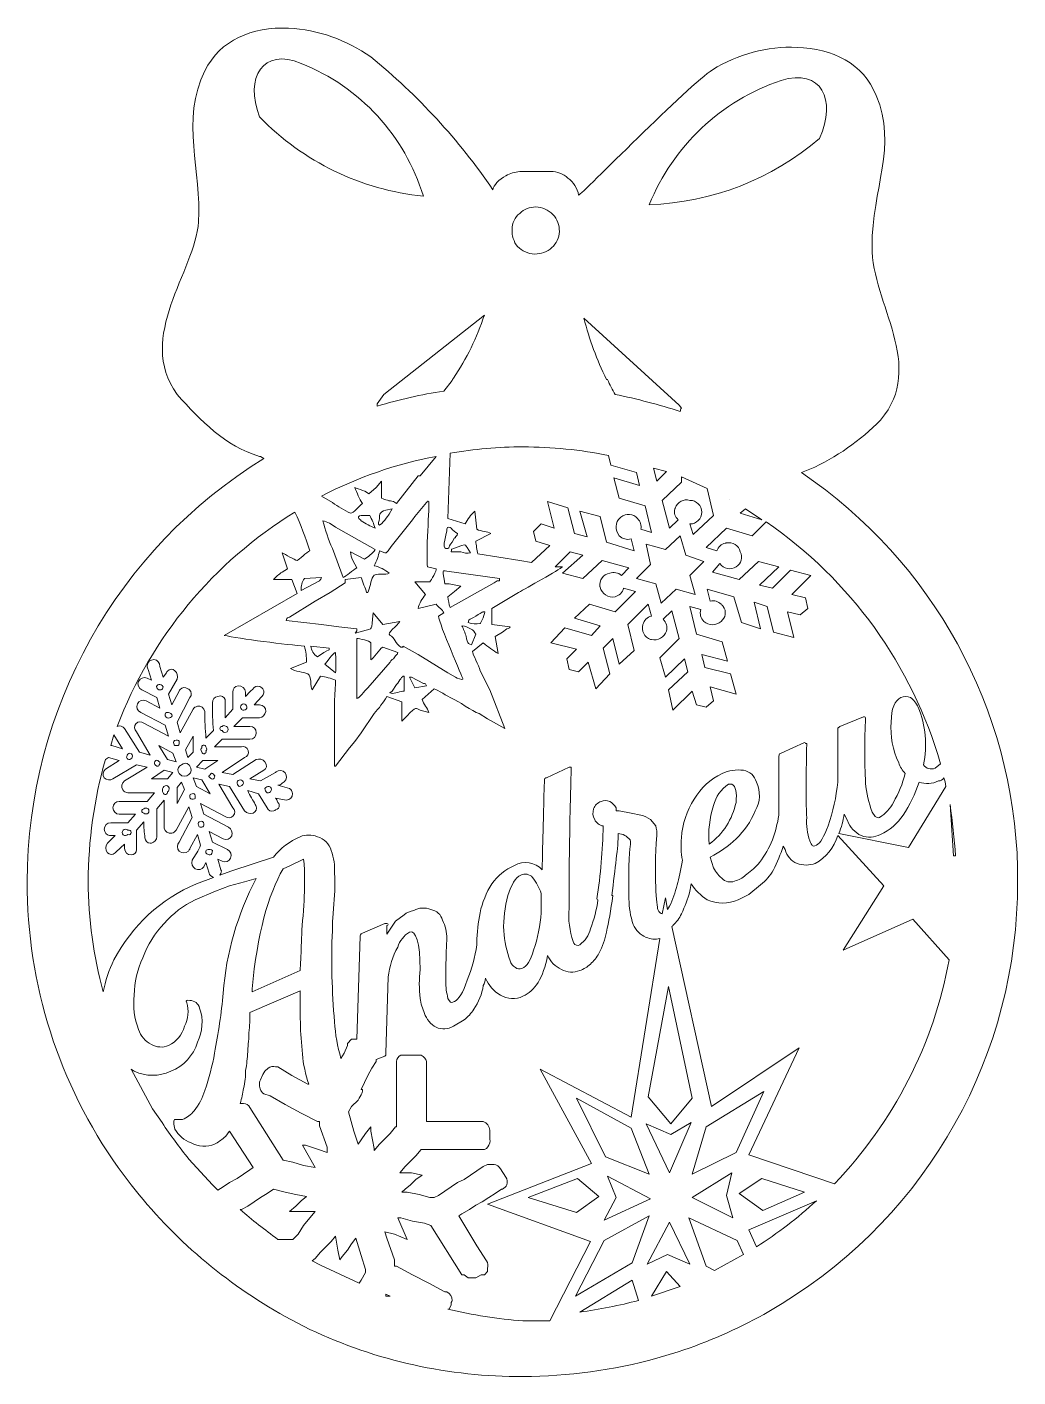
# Model space of a CAD drawing. Header units: millimetres. Extents: x 0 to 32.6, y 0 to 44.4.
import ezdxf

# ---------------------------------------------------------------- set-up
doc = ezdxf.new("R2010")
doc.units = ezdxf.units.MM
doc.header["$MEASUREMENT"] = 0
doc.layers.add('Layer 1', color=7, linetype='Continuous')

# ---------------------------------------------------------------- blocks, each defined once
blk = doc.blocks.new('block 4')
at = {"layer": 'Layer 1', "lineweight": 0}
for points in [[(20.637, 29.916), (21.061, 29.81), (20.743, 29.492), (20.637, 29.916)], [(23.142, 28.892), (23.142, 28.892)], [(23.671, 28.575), (24.201, 28.222), (23.495, 28.434), (23.671, 28.575)], [(22.013, 25.753), (21.378, 25.929), (20.884, 25.471), (20.708, 26.106), (20.073, 26.282), (20.532, 26.741), (20.391, 27.411), (21.026, 27.234), (21.519, 27.693), (21.696, 27.058), (22.296, 26.846), (21.837, 26.388), (22.013, 25.753)], [(2.858, 21.131), (3.14, 20.673), (2.787, 20.779), (2.752, 20.779), (2.858, 21.131)], [(5.221, 20.637), (5.468, 21.096), (5.468, 20.567), (5.292, 20.391), (5.221, 20.637)], [(4.621, 20.32), (4.339, 20.779), (4.798, 20.532), (4.904, 20.249), (4.621, 20.32)], [(5.786, 20.285), (6.279, 20.285), (5.856, 20.002), (5.574, 20.073), (5.786, 20.285)], [(4.621, 19.685), (4.092, 19.685), (4.516, 19.967), (4.798, 19.897), (4.621, 19.685)], [(5.08, 19.579), (5.186, 19.332), (4.939, 18.874), (4.939, 19.403), (5.08, 19.579)], [(5.468, 19.72), (5.75, 19.65), (6.032, 19.191), (5.574, 19.438), (5.468, 19.72)], [(21.202, 8.326), (20.461, 9.207), (21.131, 12.841), (21.907, 9.172), (21.202, 8.326)], [(21.907, 6.667), (22.366, 8.22), (24.271, 9.384), (23.354, 7.373), (21.907, 6.667)], [(20.496, 6.667), (19.05, 7.232), (18.097, 9.172), (19.897, 8.184), (20.496, 6.667)], [(20.391, 8.326), (21.202, 7.973), (21.872, 8.361), (21.167, 6.703), (20.391, 8.326)], [(23.213, 6.703), (23.036, 5.962), (23.248, 5.221), (21.907, 5.891), (23.213, 6.703)], [(18.838, 5.927), (18.097, 5.397), (16.51, 5.891), (18.133, 6.526), (18.838, 5.927)], [(19.121, 6.597), (20.532, 5.856), (19.015, 5.151), (19.403, 5.891), (19.121, 6.597)], [(23.46, 6.032), (24.201, 6.526), (25.612, 6.068), (24.236, 5.468), (23.46, 6.032)], [(19.015, 4.48), (20.496, 5.292), (19.932, 3.739), (18.062, 2.646), (19.015, 4.48)], [(21.167, 5.08), (21.837, 3.704), (21.096, 4.022), (20.426, 3.704), (21.167, 5.08)], [(23.389, 4.48), (23.601, 4.022), (22.648, 3.492), (22.366, 3.634), (21.802, 5.221), (23.389, 4.48)], [(9.384, 3.81), (9.49, 3.881), (9.666, 4.092), (9.842, 4.269), (10.019, 4.445), (10.16, 4.621), (10.231, 4.163), (10.301, 3.845), (10.372, 3.951), (10.548, 4.163), (10.689, 4.374), (10.83, 4.551), (11.007, 3.986), (11.148, 3.528), (11.148, 3.422), (11.007, 3.175), (10.936, 3.069), (9.666, 3.669), (9.384, 3.81)], [(21.061, 3.457), (21.519, 2.963), (20.567, 2.646), (21.061, 3.457)], [(11.818, 2.716), (11.818, 2.716), (11.959, 2.646), (11.818, 2.646), (11.818, 2.716)]]:
    blk.add_lwpolyline(points, dxfattribs=at)
for points, knots in [([(32.632, 16.581), (32.632, 16.581), (32.632, 16.757), (32.632, 16.757), (32.502, 21.993), (29.847, 26.843), (25.506, 29.774), (25.506, 29.774), (25.788, 29.88), (25.788, 29.88), (25.788, 29.88), (25.788, 29.88), (25.788, 29.88), (26.658, 30.272), (27.448, 30.822), (28.116, 31.503), (29.633, 33.302), (27.834, 35.313), (27.834, 37.218), (27.834, 39.123), (28.681, 40.534), (27.975, 42.192), (27.552, 43.251), (26.529, 43.744), (25.365, 43.78), (24.382, 43.82), (23.411, 43.562), (22.578, 43.039), (21.837, 42.58), (18.239, 38.911), (18.168, 38.911), (18.129, 39.138), (18.002, 39.341), (17.815, 39.476), (17.661, 39.616), (17.459, 39.692), (17.251, 39.687), (17.251, 39.687), (16.228, 39.687), (16.228, 39.687), (16.066, 39.679), (15.908, 39.63), (15.769, 39.546), (15.558, 39.441), (15.346, 39.229), (15.346, 39.088), (14.222, 40.731), (12.868, 42.205), (11.324, 43.462), (10.526, 44.028), (9.585, 44.358), (8.608, 44.415), (7.408, 44.45), (6.35, 44.027), (5.856, 43.004), (5.045, 41.416), (5.75, 39.652), (5.644, 38.029), (5.539, 36.407), (3.563, 34.255), (4.939, 32.35), (5.715, 31.468), (6.526, 30.656), (7.655, 30.304), (7.655, 30.304), (7.691, 30.304), (7.691, 30.304), (7.691, 30.304), (7.796, 30.233), (7.796, 30.233), (2.955, 27.257), (0.003, 21.982), (0, 16.298), (-0.007, 12.923), (1.042, 9.63), (2.999, 6.879), (2.999, 6.879), (3.422, 6.315), (3.422, 6.315), (4.806, 4.541), (6.534, 3.065), (8.502, 1.976), (8.502, 1.976), (9.313, 1.552), (9.313, 1.552), (11.507, 0.513), (13.907, -0.018), (16.334, 0), (17.824, 0.001), (19.307, 0.203), (20.743, 0.6), (20.743, 0.6), (21.449, 0.811), (21.449, 0.811), (22.426, 1.135), (23.37, 1.548), (24.271, 2.046), (24.271, 2.046), (24.871, 2.399), (24.871, 2.399), (29.704, 5.363), (32.644, 10.629), (32.632, 16.298), (32.632, 16.298), (32.632, 16.581), (32.632, 16.581)], [0, 0, 0, 0, 1, 1, 1, 2, 2, 2, 3, 3, 3, 4, 4, 4, 5, 5, 5, 6, 6, 6, 7, 7, 7, 8, 8, 8, 9, 9, 9, 10, 10, 10, 11, 11, 11, 12, 12, 12, 13, 13, 13, 14, 14, 14, 15, 15, 15, 16, 16, 16, 17, 17, 17, 18, 18, 18, 19, 19, 19, 20, 20, 20, 21, 21, 21, 22, 22, 22, 23, 23, 23, 24, 24, 24, 25, 25, 25, 26, 26, 26, 27, 27, 27, 28, 28, 28, 29, 29, 29, 30, 30, 30, 31, 31, 31, 32, 32, 32, 33, 33, 33, 34, 34, 34, 35, 35, 35, 35]), ([(7.655, 41.487), (7.161, 42.792), (7.761, 43.78), (9.031, 43.251), (10.965, 42.476), (12.444, 40.868), (13.053, 38.876), (11.003, 39.086), (9.093, 40.01), (7.655, 41.487)], [0, 0, 0, 0, 1, 1, 1, 2, 2, 2, 3, 3, 3, 3]), ([(24.836, 42.686), (26.176, 43.109), (26.67, 42.051), (26.106, 40.781), (24.537, 39.439), (22.56, 38.668), (20.496, 38.594), (21.275, 40.527), (22.86, 42.022), (24.836, 42.686)], [0, 0, 0, 0, 1, 1, 1, 2, 2, 2, 3, 3, 3, 3]), ([(16.228, 38.312), (16.371, 38.447), (16.56, 38.522), (16.757, 38.523), (16.969, 38.515), (17.171, 38.427), (17.321, 38.276), (17.462, 38.122), (17.538, 37.92), (17.533, 37.712), (17.527, 37.509), (17.437, 37.318), (17.286, 37.183), (17.129, 37.048), (16.929, 36.973), (16.722, 36.971), (16.509, 36.98), (16.308, 37.068), (16.157, 37.218), (16.026, 37.376), (15.963, 37.578), (15.981, 37.782), (15.972, 37.989), (16.064, 38.186), (16.228, 38.312)], [0, 0, 0, 0, 1, 1, 1, 2, 2, 2, 3, 3, 3, 4, 4, 4, 5, 5, 5, 6, 6, 6, 7, 7, 7, 8, 8, 8, 8]), ([(14.041, 32.879), (14.041, 32.879), (14.041, 32.879), (14.041, 32.879), (14.005, 32.844), (14.005, 32.844), (14.005, 32.808), (14.005, 32.808), (13.723, 32.456), (13.723, 32.456), (12.983, 32.345), (12.252, 32.18), (11.536, 31.962), (11.536, 31.962), (11.536, 32.032), (11.536, 32.032), (11.536, 32.032), (11.747, 32.35), (11.747, 32.35), (11.747, 32.35), (15.064, 34.96), (15.064, 34.96), (14.82, 34.223), (14.476, 33.522), (14.041, 32.879), (14.041, 32.879), (14.041, 32.879), (14.041, 32.879)], [0, 0, 0, 0, 1, 1, 1, 2, 2, 2, 3, 3, 3, 4, 4, 4, 5, 5, 5, 6, 6, 6, 7, 7, 7, 8, 8, 8, 9, 9, 9, 9]), ([(21.484, 31.997), (21.484, 31.997), (21.555, 31.891), (21.555, 31.891), (21.529, 31.862), (21.516, 31.824), (21.519, 31.785), (20.812, 32.011), (20.094, 32.199), (19.367, 32.35), (19.297, 32.491), (19.191, 32.667), (19.121, 32.844), (19.121, 32.844), (19.085, 32.844), (19.085, 32.844), (18.769, 33.486), (18.521, 34.16), (18.344, 34.854), (18.344, 34.854), (21.484, 31.997), (21.484, 31.997)], [0, 0, 0, 0, 1, 1, 1, 2, 2, 2, 3, 3, 3, 4, 4, 4, 5, 5, 5, 6, 6, 6, 7, 7, 7, 7]), ([(11.677, 28.928), (11.677, 28.928), (11.677, 29.492), (11.677, 29.492), (11.677, 29.492), (11.501, 29.281), (11.501, 29.281), (11.501, 29.281), (11.254, 29.069), (11.254, 29.069), (11.218, 29.139), (10.901, 29.245), (10.795, 29.281), (10.863, 29.098), (10.945, 28.921), (11.042, 28.751), (10.936, 28.681), (10.76, 28.434), (10.654, 28.434), (10.443, 28.533), (10.243, 28.651), (10.054, 28.787), (10.054, 28.787), (9.701, 28.998), (9.701, 28.998), (10.888, 29.619), (12.16, 30.059), (13.476, 30.304), (13.476, 30.304), (12.947, 29.669), (12.947, 29.669), (12.947, 29.669), (12.876, 29.669), (12.876, 29.669), (12.876, 29.669), (12.171, 28.751), (12.171, 28.751), (12.171, 28.751), (12.065, 28.822), (12.065, 28.822), (11.931, 28.837), (11.8, 28.873), (11.677, 28.928)], [0, 0, 0, 0, 1, 1, 1, 2, 2, 2, 3, 3, 3, 4, 4, 4, 5, 5, 5, 6, 6, 6, 7, 7, 7, 8, 8, 8, 9, 9, 9, 10, 10, 10, 11, 11, 11, 12, 12, 12, 13, 13, 13, 14, 14, 14, 14]), ([(16.334, 30.621), (17.281, 30.616), (18.226, 30.522), (19.156, 30.339), (19.156, 30.339), (19.226, 30.021), (19.226, 30.021), (19.226, 30.021), (20.073, 29.774), (20.073, 29.774), (20.073, 29.774), (20.179, 29.351), (20.179, 29.351), (20.179, 29.351), (19.332, 29.598), (19.332, 29.598), (19.332, 29.598), (19.509, 28.928), (19.509, 28.928), (19.509, 28.928), (20.355, 28.681), (20.355, 28.681), (20.355, 28.681), (20.567, 27.799), (20.567, 27.799), (20.567, 27.799), (20.214, 27.905), (20.214, 27.905), (20.248, 28.033), (20.207, 28.169), (20.108, 28.257), (19.972, 28.423), (19.727, 28.445), (19.562, 28.309), (19.556, 28.304), (19.55, 28.298), (19.544, 28.293), (19.369, 28.138), (19.352, 27.871), (19.507, 27.695), (19.507, 27.695), (19.508, 27.694), (19.509, 27.693), (19.608, 27.588), (19.758, 27.547), (19.897, 27.587), (19.897, 27.587), (20.002, 27.199), (20.002, 27.199), (20.002, 27.199), (19.085, 27.481), (19.085, 27.481), (19.085, 27.481), (18.874, 28.328), (18.874, 28.328), (18.874, 28.328), (18.203, 28.504), (18.203, 28.504), (18.203, 28.504), (18.45, 27.658), (18.45, 27.658), (18.45, 27.658), (18.027, 27.764), (18.027, 27.764), (18.027, 27.764), (17.815, 28.61), (17.815, 28.61), (17.815, 28.61), (17.145, 28.822), (17.145, 28.822), (17.145, 28.822), (17.357, 27.94), (17.357, 27.94), (17.357, 27.94), (16.933, 28.081), (16.933, 28.081), (16.933, 28.081), (16.686, 27.834), (16.686, 27.834), (16.686, 27.834), (16.757, 27.517), (16.757, 27.517), (16.757, 27.517), (17.216, 27.376), (17.216, 27.376), (17.216, 27.376), (16.616, 26.811), (16.616, 26.811), (16.616, 26.811), (16.228, 26.882), (16.228, 26.882), (16.228, 26.882), (14.852, 27.093), (14.852, 27.093), (14.814, 27.232), (14.791, 27.374), (14.781, 27.517), (14.781, 27.517), (15.275, 27.764), (15.275, 27.764), (15.169, 27.834), (14.958, 27.834), (14.817, 27.905), (14.817, 27.905), (14.746, 28.504), (14.746, 28.504), (14.618, 28.381), (14.511, 28.238), (14.429, 28.081), (14.429, 28.081), (13.864, 28.257), (13.864, 28.257), (13.864, 28.257), (13.935, 30.409), (13.935, 30.409), (14.726, 30.551), (15.529, 30.622), (16.334, 30.621)], [0, 0, 0, 0, 1, 1, 1, 2, 2, 2, 3, 3, 3, 4, 4, 4, 5, 5, 5, 6, 6, 6, 7, 7, 7, 8, 8, 8, 9, 9, 9, 10, 10, 10, 11, 11, 11, 12, 12, 12, 13, 13, 13, 14, 14, 14, 15, 15, 15, 16, 16, 16, 17, 17, 17, 18, 18, 18, 19, 19, 19, 20, 20, 20, 21, 21, 21, 22, 22, 22, 23, 23, 23, 24, 24, 24, 25, 25, 25, 26, 26, 26, 27, 27, 27, 28, 28, 28, 29, 29, 29, 30, 30, 30, 31, 31, 31, 32, 32, 32, 33, 33, 33, 34, 34, 34, 35, 35, 35, 36, 36, 36, 37, 37, 37, 38, 38, 38, 39, 39, 39, 39]), ([(22.613, 28.363), (22.613, 28.363), (21.943, 27.728), (21.943, 27.728), (21.943, 27.728), (21.837, 28.081), (21.837, 28.081), (22.051, 28.081), (22.225, 28.255), (22.225, 28.469), (22.225, 28.683), (22.051, 28.857), (21.837, 28.857), (21.632, 28.921), (21.415, 28.807), (21.351, 28.603), (21.348, 28.594), (21.345, 28.584), (21.343, 28.575), (21.3, 28.447), (21.342, 28.305), (21.449, 28.222), (21.449, 28.222), (21.167, 27.94), (21.167, 27.94), (21.167, 27.94), (20.92, 28.857), (20.92, 28.857), (20.92, 28.857), (21.555, 29.457), (21.555, 29.457), (21.555, 29.457), (21.555, 29.633), (21.555, 29.633), (21.555, 29.633), (22.401, 29.245), (22.401, 29.245), (22.401, 29.245), (22.401, 29.245), (22.401, 29.245), (22.401, 29.245), (22.613, 28.363), (22.613, 28.363)], [0, 0, 0, 0, 1, 1, 1, 2, 2, 2, 3, 3, 3, 4, 4, 4, 5, 5, 5, 6, 6, 6, 7, 7, 7, 8, 8, 8, 9, 9, 9, 10, 10, 10, 11, 11, 11, 12, 12, 12, 13, 13, 13, 14, 14, 14, 14]), ([(8.819, 28.469), (9.01, 28.056), (9.175, 27.632), (9.313, 27.199), (9.207, 27.164), (8.961, 26.882), (8.89, 26.882), (8.819, 26.882), (8.502, 27.093), (8.396, 27.129), (8.396, 27.129), (8.572, 26.599), (8.572, 26.599), (8.572, 26.599), (8.396, 26.494), (8.396, 26.494), (8.294, 26.422), (8.199, 26.339), (8.114, 26.247), (8.114, 26.247), (8.714, 26.247), (8.714, 26.247), (8.714, 26.247), (8.89, 25.788), (8.89, 25.788), (8.89, 25.788), (6.491, 24.412), (6.491, 24.412), (6.95, 24.306), (8.608, 24.095), (9.137, 24.059), (9.18, 23.886), (9.204, 23.709), (9.207, 23.53), (9.207, 23.53), (8.678, 23.319), (8.678, 23.319), (8.819, 23.213), (9.102, 23.213), (9.243, 23.142), (9.384, 23.072), (9.313, 22.719), (9.384, 22.613), (9.384, 22.613), (9.666, 23.072), (9.666, 23.072), (9.836, 23.046), (10.002, 22.999), (10.16, 22.931), (10.16, 22.754), (10.125, 22.437), (10.125, 22.225), (10.125, 22.225), (10.125, 20.108), (10.125, 20.108), (10.125, 20.108), (10.16, 20.108), (10.16, 20.108), (10.16, 20.108), (10.619, 20.708), (10.619, 20.708), (10.619, 20.708), (10.619, 20.708), (10.619, 20.708), (10.619, 20.708), (10.795, 20.92), (10.795, 20.92), (10.795, 20.92), (11.007, 21.202), (11.007, 21.202), (11.007, 21.202), (11.43, 21.837), (11.43, 21.837), (11.591, 22.01), (11.732, 22.199), (11.853, 22.401), (11.853, 22.401), (12.347, 22.225), (12.347, 22.225), (12.347, 22.225), (12.347, 21.59), (12.347, 21.59), (12.347, 21.59), (12.524, 21.766), (12.524, 21.766), (12.806, 22.084), (12.806, 22.013), (12.947, 21.943), (12.947, 21.943), (13.229, 21.872), (13.229, 21.872), (13.194, 22.013), (13.053, 22.154), (13.017, 22.296), (13.017, 22.296), (13.406, 22.648), (13.406, 22.648), (13.547, 22.613), (13.829, 22.401), (14.005, 22.331), (14.182, 22.26), (14.676, 21.907), (14.887, 21.837), (14.887, 21.837), (15.169, 21.661), (15.169, 21.661), (15.169, 21.661), (15.734, 21.343), (15.734, 21.343), (15.734, 21.343), (15.24, 22.613), (15.24, 22.613), (15.24, 22.613), (14.922, 23.248), (14.922, 23.248), (14.887, 23.424), (14.676, 23.777), (14.676, 23.883), (14.676, 23.883), (15.028, 24.165), (15.028, 24.165), (15.181, 24.031), (15.346, 23.913), (15.522, 23.812), (15.522, 23.812), (15.416, 24.377), (15.416, 24.377), (15.416, 24.377), (15.663, 24.518), (15.663, 24.518), (15.663, 24.518), (15.804, 24.624), (15.804, 24.624), (15.875, 24.659), (15.875, 24.624), (15.91, 24.694), (15.91, 24.694), (15.311, 24.765), (15.311, 24.765), (15.311, 24.765), (15.311, 25.294), (15.311, 25.294), (15.311, 25.294), (16.192, 25.823), (16.192, 25.823), (16.439, 25.964), (17.533, 26.564), (17.639, 26.67), (17.639, 26.67), (17.392, 26.67), (17.392, 26.67), (17.392, 26.67), (17.886, 27.164), (17.886, 27.164), (17.886, 27.164), (18.309, 27.058), (18.309, 27.058), (18.309, 27.058), (17.639, 26.458), (17.639, 26.458), (17.639, 26.458), (18.309, 26.282), (18.309, 26.282), (18.309, 26.282), (18.944, 26.882), (18.944, 26.882), (18.944, 26.882), (19.826, 26.635), (19.826, 26.635), (19.826, 26.635), (19.579, 26.388), (19.579, 26.388), (19.472, 26.48), (19.324, 26.507), (19.191, 26.458), (18.98, 26.423), (18.836, 26.224), (18.871, 26.012), (18.872, 26.008), (18.873, 26.004), (18.874, 26), (18.926, 25.778), (19.144, 25.638), (19.367, 25.682), (19.506, 25.717), (19.615, 25.825), (19.65, 25.964), (19.65, 25.964), (20.038, 25.859), (20.038, 25.859), (20.038, 25.859), (19.367, 25.188), (19.367, 25.188), (19.367, 25.188), (18.521, 25.435), (18.521, 25.435), (18.521, 25.435), (18.027, 24.977), (18.027, 24.977), (18.027, 24.977), (18.874, 24.73), (18.874, 24.73), (18.874, 24.73), (18.591, 24.412), (18.591, 24.412), (18.591, 24.412), (17.709, 24.659), (17.709, 24.659), (17.709, 24.659), (17.251, 24.165), (17.251, 24.165), (17.251, 24.165), (18.097, 23.954), (18.097, 23.954), (18.097, 23.954), (17.78, 23.636), (17.78, 23.636), (17.78, 23.636), (17.851, 23.283), (17.851, 23.283), (17.851, 23.283), (18.168, 23.213), (18.168, 23.213), (18.168, 23.213), (18.486, 23.53), (18.486, 23.53), (18.486, 23.53), (18.732, 22.648), (18.732, 22.648), (18.732, 22.648), (19.191, 23.142), (19.191, 23.142), (19.191, 23.142), (18.979, 23.989), (18.979, 23.989), (18.979, 23.989), (19.297, 24.306), (19.297, 24.306), (19.297, 24.306), (19.509, 23.46), (19.509, 23.46), (19.509, 23.46), (20.002, 23.918), (20.002, 23.918), (20.002, 23.918), (19.791, 24.765), (19.791, 24.765), (19.791, 24.765), (20.461, 25.435), (20.461, 25.435), (20.461, 25.435), (20.567, 25.047), (20.567, 25.047), (20.428, 25.012), (20.32, 24.904), (20.285, 24.765), (20.221, 24.56), (20.335, 24.343), (20.539, 24.279), (20.548, 24.276), (20.558, 24.273), (20.567, 24.271), (20.78, 24.224), (20.993, 24.346), (21.061, 24.553), (21.101, 24.692), (21.06, 24.842), (20.955, 24.941), (20.955, 24.941), (21.237, 25.224), (21.237, 25.224), (21.237, 25.224), (21.484, 24.306), (21.484, 24.306), (21.484, 24.306), (20.849, 23.671), (20.849, 23.671), (20.849, 23.671), (21.026, 23.036), (21.026, 23.036), (21.026, 23.036), (21.661, 23.636), (21.661, 23.636), (21.661, 23.636), (21.766, 23.213), (21.766, 23.213), (21.766, 23.213), (21.131, 22.613), (21.131, 22.613), (21.131, 22.613), (21.272, 21.943), (21.272, 21.943), (21.272, 21.943), (21.907, 22.578), (21.907, 22.578), (21.907, 22.578), (22.049, 22.119), (22.049, 22.119), (22.049, 22.119), (22.366, 22.049), (22.366, 22.049), (22.366, 22.049), (22.613, 22.26), (22.613, 22.26), (22.613, 22.26), (22.507, 22.719), (22.507, 22.719), (22.507, 22.719), (23.354, 22.472), (23.354, 22.472), (23.354, 22.472), (23.177, 23.142), (23.177, 23.142), (23.177, 23.142), (22.331, 23.354), (22.331, 23.354), (22.331, 23.354), (22.225, 23.777), (22.225, 23.777), (22.225, 23.777), (23.072, 23.566), (23.072, 23.566), (23.072, 23.566), (22.895, 24.201), (22.895, 24.201), (22.895, 24.201), (22.049, 24.447), (22.049, 24.447), (22.049, 24.447), (21.837, 25.365), (21.837, 25.365), (21.837, 25.365), (22.19, 25.259), (22.19, 25.259), (22.15, 25.12), (22.191, 24.97), (22.296, 24.871), (22.456, 24.727), (22.699, 24.727), (22.86, 24.871), (23.016, 24.988), (23.047, 25.209), (22.931, 25.365), (22.91, 25.391), (22.887, 25.415), (22.86, 25.435), (22.772, 25.534), (22.635, 25.575), (22.507, 25.541), (22.507, 25.541), (22.401, 25.929), (22.401, 25.929), (22.401, 25.929), (23.283, 25.682), (23.283, 25.682), (23.283, 25.682), (23.53, 24.836), (23.53, 24.836), (23.53, 24.836), (24.165, 24.624), (24.165, 24.624), (24.165, 24.624), (23.954, 25.506), (23.954, 25.506), (23.954, 25.506), (24.377, 25.365), (24.377, 25.365), (24.377, 25.365), (24.589, 24.518), (24.589, 24.518), (24.589, 24.518), (25.259, 24.342), (25.259, 24.342), (25.259, 24.342), (25.047, 25.188), (25.047, 25.188), (25.047, 25.188), (25.471, 25.082), (25.471, 25.082), (25.471, 25.082), (25.717, 25.294), (25.717, 25.294), (25.717, 25.294), (25.647, 25.647), (25.647, 25.647), (25.647, 25.647), (25.188, 25.753), (25.188, 25.753), (25.188, 25.753), (25.823, 26.388), (25.823, 26.388), (25.823, 26.388), (25.153, 26.564), (25.153, 26.564), (25.153, 26.564), (24.553, 25.964), (24.553, 25.964), (24.553, 25.964), (24.13, 26.07), (24.13, 26.07), (24.13, 26.07), (24.765, 26.67), (24.765, 26.67), (24.765, 26.67), (24.095, 26.846), (24.095, 26.846), (24.095, 26.846), (23.46, 26.247), (23.46, 26.247), (23.46, 26.247), (22.578, 26.494), (22.578, 26.494), (22.578, 26.494), (22.825, 26.776), (22.825, 26.776), (22.944, 26.598), (23.185, 26.55), (23.363, 26.669), (23.525, 26.777), (23.582, 26.989), (23.495, 27.164), (23.446, 27.373), (23.238, 27.502), (23.029, 27.454), (23.02, 27.452), (23.01, 27.449), (23.001, 27.446), (22.871, 27.418), (22.764, 27.324), (22.719, 27.199), (22.719, 27.199), (22.366, 27.305), (22.366, 27.305), (22.366, 27.305), (23.036, 27.94), (23.036, 27.94), (23.036, 27.94), (23.883, 27.693), (23.883, 27.693), (23.883, 27.693), (24.342, 28.152), (24.342, 28.152), (27.126, 26.243), (29.159, 23.424), (30.092, 20.179), (30.092, 20.179), (29.916, 20.038), (29.916, 20.038), (29.778, 19.976), (29.615, 20.02), (29.528, 20.144), (29.668, 20.781), (29.607, 21.447), (29.351, 22.049), (29.298, 22.174), (29.213, 22.284), (29.104, 22.366), (29.001, 22.401), (28.89, 22.401), (28.787, 22.366), (28.575, 22.26), (28.469, 22.013), (28.469, 21.555), (28.428, 21.094), (28.513, 20.63), (28.716, 20.214), (28.76, 20.083), (28.832, 19.962), (28.928, 19.861), (28.842, 19.528), (28.711, 19.208), (28.54, 18.909), (28.434, 18.706), (28.276, 18.535), (28.081, 18.415), (28.046, 18.38), (28.011, 18.415), (27.94, 18.45), (27.94, 18.45), (27.834, 18.591), (27.834, 18.591), (27.723, 18.898), (27.652, 19.219), (27.622, 19.544), (27.585, 20.261), (27.585, 20.979), (27.622, 21.696), (27.622, 21.715), (27.607, 21.731), (27.587, 21.731), (27.587, 21.731), (27.552, 21.731), (27.552, 21.731), (27.552, 21.731), (26.776, 21.414), (26.776, 21.414), (26.741, 21.378), (26.705, 21.378), (26.705, 21.308), (26.705, 21.308), (26.705, 19.579), (26.705, 19.579), (26.656, 19.086), (26.55, 18.601), (26.388, 18.133), (26.247, 17.78), (26.141, 17.568), (26, 17.498), (25.859, 17.427), (25.859, 17.498), (25.788, 17.639), (25.702, 17.888), (25.666, 18.152), (25.682, 18.415), (25.659, 18.815), (25.659, 19.626), (25.682, 20.849), (25.682, 20.849), (25.647, 20.849), (25.647, 20.849), (25.647, 20.869), (25.631, 20.884), (25.612, 20.884), (25.612, 20.884), (24.836, 20.532), (24.836, 20.532), (24.8, 20.532), (24.765, 20.496), (24.765, 20.426), (24.765, 20.426), (24.765, 18.486), (24.765, 18.486), (24.72, 18.209), (24.649, 17.937), (24.553, 17.674), (24.443, 17.411), (24.301, 17.162), (24.13, 16.933), (24.007, 16.785), (23.865, 16.655), (23.707, 16.545), (23.611, 16.443), (23.489, 16.369), (23.354, 16.334), (23.218, 16.26), (23.052, 16.274), (22.931, 16.369), (22.799, 16.475), (22.691, 16.607), (22.613, 16.757), (22.613, 16.757), (22.507, 17.11), (22.507, 17.11), (22.821, 17.261), (23.107, 17.464), (23.354, 17.709), (23.628, 17.967), (23.844, 18.28), (23.989, 18.627), (24.157, 18.919), (24.17, 19.275), (24.024, 19.579), (23.972, 19.78), (23.806, 19.932), (23.601, 19.967), (23.36, 20), (23.116, 19.963), (22.895, 19.861), (22.511, 19.678), (22.192, 19.383), (21.978, 19.015), (21.733, 18.633), (21.588, 18.197), (21.555, 17.745), (21.529, 17.497), (21.541, 17.248), (21.59, 17.004), (21.519, 16.686), (21.484, 16.404), (21.414, 16.192), (21.349, 15.951), (21.267, 15.715), (21.167, 15.487), (21.167, 15.487), (21.096, 15.381), (21.096, 15.381), (21.096, 15.381), (21.026, 15.769), (21.026, 15.769), (21.026, 15.769), (20.92, 15.24), (20.92, 15.24), (20.884, 15.24), (20.814, 15.275), (20.779, 15.381), (20.743, 15.487), (20.637, 16.475), (20.743, 17.815), (20.751, 17.922), (20.739, 18.03), (20.708, 18.133), (20.708, 18.133), (20.532, 18.344), (20.532, 18.344), (20.44, 18.419), (20.331, 18.467), (20.214, 18.486), (20.214, 18.486), (19.897, 18.556), (19.897, 18.556), (19.897, 18.556), (19.509, 18.627), (19.509, 18.627), (19.509, 18.627), (19.403, 18.627), (19.403, 18.627), (19.403, 18.627), (19.403, 18.732), (19.403, 18.732), (19.351, 18.82), (19.278, 18.893), (19.191, 18.944), (19.1, 18.98), (19, 18.98), (18.909, 18.944), (18.795, 18.901), (18.705, 18.811), (18.662, 18.697), (18.622, 18.58), (18.634, 18.451), (18.697, 18.344), (18.747, 18.229), (18.854, 18.148), (18.979, 18.133), (18.963, 17.329), (18.892, 16.528), (18.768, 15.734), (18.768, 15.714), (18.784, 15.699), (18.803, 15.699), (18.76, 15.372), (18.677, 15.052), (18.556, 14.746), (18.505, 14.533), (18.38, 14.346), (18.203, 14.217), (18.136, 14.177), (18.05, 14.2), (18.01, 14.267), (18, 14.284), (17.994, 14.303), (17.992, 14.323), (17.869, 14.674), (17.821, 15.046), (17.851, 15.416), (17.851, 15.946), (17.851, 17.462), (17.921, 20.002), (17.921, 20.002), (17.921, 20.073), (17.921, 20.073), (17.921, 20.073), (17.851, 20.073), (17.851, 20.073), (17.851, 20.073), (17.11, 19.72), (17.11, 19.72), (17.071, 19.72), (17.039, 19.689), (17.039, 19.65), (17.004, 18.133), (16.969, 17.145), (16.969, 16.686), (16.734, 16.943), (16.352, 17.001), (16.051, 16.827), (15.752, 16.703), (15.495, 16.494), (15.311, 16.228), (15.125, 15.936), (14.993, 15.614), (14.922, 15.275), (14.852, 14.951), (14.817, 14.62), (14.817, 14.287), (14.817, 14.287), (14.817, 14.217), (14.817, 14.217), (14.753, 13.819), (14.647, 13.428), (14.499, 13.053), (14.358, 12.629), (14.217, 12.418), (14.076, 12.347), (13.935, 12.277), (13.935, 12.347), (13.864, 12.453), (13.814, 12.637), (13.79, 12.827), (13.794, 13.017), (13.794, 13.3), (13.794, 13.758), (13.829, 14.429), (13.823, 14.636), (13.775, 14.84), (13.688, 15.028), (13.637, 15.211), (13.486, 15.348), (13.3, 15.381), (13.116, 15.458), (12.908, 15.445), (12.735, 15.346), (12.619, 15.328), (12.509, 15.279), (12.418, 15.205), (12.418, 15.205), (12.136, 14.993), (12.136, 14.993), (12.136, 14.993), (11.853, 14.57), (11.853, 14.57), (11.853, 14.57), (11.853, 14.852), (11.853, 14.852), (11.873, 14.852), (11.889, 14.868), (11.888, 14.887), (11.888, 14.907), (11.873, 14.922), (11.853, 14.922), (11.853, 14.922), (11.783, 14.922), (11.783, 14.922), (11.783, 14.922), (11.042, 14.605), (11.042, 14.605), (10.971, 14.57), (10.971, 14.534), (10.971, 14.499), (10.971, 14.499), (10.866, 11.112), (10.866, 11.112), (10.866, 11.112), (10.689, 11.112), (10.689, 11.112), (10.689, 11.112), (10.548, 10.971), (10.548, 10.971), (10.548, 10.971), (10.548, 10.901), (10.548, 10.901), (10.548, 10.901), (10.442, 10.654), (10.442, 10.654), (10.442, 10.654), (10.336, 10.477), (10.336, 10.477), (10.223, 10.868), (10.152, 11.271), (10.125, 11.677), (10.038, 12.674), (10.015, 13.676), (10.054, 14.676), (10.054, 14.711), (10.054, 14.958), (10.089, 15.416), (10.136, 15.803), (10.147, 16.192), (10.125, 16.581), (10.142, 16.832), (10.106, 17.085), (10.019, 17.321), (9.955, 17.543), (9.782, 17.716), (9.56, 17.78), (9.379, 17.851), (9.177, 17.851), (8.996, 17.78), (8.651, 17.633), (8.348, 17.403), (8.114, 17.11), (8.114, 17.11), (6.738, 16.651), (6.738, 16.651), (6.738, 16.651), (6.35, 16.51), (6.35, 16.51), (6.385, 16.581), (6.421, 16.651), (6.385, 16.686), (6.385, 16.686), (6.279, 17.039), (6.279, 17.039), (6.279, 17.039), (6.421, 16.969), (6.421, 16.969), (6.528, 16.92), (6.654, 16.967), (6.703, 17.074), (6.751, 17.182), (6.704, 17.308), (6.597, 17.357), (6.597, 17.357), (6.103, 17.604), (6.103, 17.604), (6.103, 17.604), (5.997, 17.956), (5.997, 17.956), (5.997, 17.956), (6.456, 17.709), (6.456, 17.709), (6.562, 17.66), (6.688, 17.707), (6.737, 17.813), (6.737, 17.813), (6.738, 17.814), (6.738, 17.815), (6.771, 17.922), (6.727, 18.038), (6.632, 18.097), (6.632, 18.097), (5.821, 18.521), (5.821, 18.521), (5.821, 18.521), (5.715, 18.874), (5.715, 18.874), (5.715, 18.874), (6.526, 18.45), (6.526, 18.45), (6.604, 18.382), (6.723, 18.39), (6.791, 18.468), (6.859, 18.546), (6.851, 18.664), (6.773, 18.732), (6.773, 18.732), (6.315, 19.509), (6.315, 19.509), (6.315, 19.509), (6.667, 19.438), (6.667, 19.438), (6.667, 19.438), (7.161, 18.627), (7.161, 18.627), (7.235, 18.553), (7.344, 18.526), (7.444, 18.556), (7.535, 18.59), (7.581, 18.692), (7.547, 18.783), (7.54, 18.803), (7.529, 18.822), (7.514, 18.838), (7.444, 18.979), (7.338, 19.121), (7.267, 19.297), (7.267, 19.297), (7.62, 19.191), (7.62, 19.191), (7.62, 19.191), (7.902, 18.732), (7.902, 18.732), (7.936, 18.641), (8.038, 18.595), (8.129, 18.629), (8.149, 18.636), (8.168, 18.648), (8.184, 18.662), (8.262, 18.674), (8.315, 18.745), (8.303, 18.822), (8.298, 18.856), (8.281, 18.887), (8.255, 18.909), (8.22, 18.979), (8.22, 19.015), (8.184, 19.05), (8.184, 19.05), (8.537, 18.979), (8.537, 18.979), (8.654, 18.985), (8.744, 19.085), (8.738, 19.202), (8.734, 19.269), (8.699, 19.33), (8.643, 19.367), (8.643, 19.367), (8.255, 19.473), (8.255, 19.473), (8.311, 19.473), (8.363, 19.499), (8.396, 19.544), (8.508, 19.579), (8.57, 19.697), (8.535, 19.809), (8.5, 19.921), (8.382, 19.983), (8.27, 19.948), (8.238, 19.938), (8.208, 19.92), (8.184, 19.897), (8.184, 19.897), (7.691, 19.614), (7.691, 19.614), (7.691, 19.614), (7.338, 19.685), (7.338, 19.685), (7.338, 19.685), (7.796, 19.967), (7.796, 19.967), (7.902, 20.002), (7.902, 20.144), (7.832, 20.249), (7.763, 20.332), (7.649, 20.36), (7.549, 20.32), (7.549, 20.32), (6.773, 19.826), (6.773, 19.826), (6.773, 19.826), (6.421, 19.897), (6.421, 19.897), (6.421, 19.897), (7.161, 20.391), (7.161, 20.391), (7.259, 20.42), (7.314, 20.522), (7.285, 20.62), (7.256, 20.717), (7.153, 20.773), (7.056, 20.743), (7.056, 20.743), (6.174, 20.743), (6.174, 20.743), (6.174, 20.743), (6.421, 20.99), (6.421, 20.99), (6.421, 20.99), (7.338, 20.99), (7.338, 20.99), (7.455, 20.99), (7.549, 21.085), (7.549, 21.202), (7.549, 21.319), (7.455, 21.414), (7.338, 21.414), (7.338, 21.414), (6.809, 21.414), (6.809, 21.414), (6.809, 21.414), (7.091, 21.696), (7.091, 21.696), (7.091, 21.696), (7.655, 21.696), (7.655, 21.696), (7.761, 21.696), (7.832, 21.802), (7.867, 21.907), (7.867, 22.024), (7.772, 22.119), (7.655, 22.119), (7.655, 22.119), (7.479, 22.119), (7.479, 22.119), (7.479, 22.119), (7.726, 22.401), (7.726, 22.401), (7.804, 22.46), (7.82, 22.57), (7.761, 22.648), (7.751, 22.662), (7.739, 22.674), (7.726, 22.684), (7.659, 22.754), (7.547, 22.758), (7.476, 22.691), (7.463, 22.678), (7.452, 22.664), (7.444, 22.648), (7.353, 22.575), (7.27, 22.492), (7.197, 22.401), (7.197, 22.401), (7.197, 22.542), (7.197, 22.542), (7.179, 22.665), (7.073, 22.755), (6.95, 22.754), (6.847, 22.737), (6.772, 22.647), (6.773, 22.542), (6.773, 22.542), (6.773, 21.978), (6.773, 21.978), (6.773, 21.978), (6.526, 21.696), (6.526, 21.696), (6.526, 21.696), (6.526, 22.225), (6.526, 22.225), (6.535, 22.322), (6.463, 22.407), (6.366, 22.416), (6.336, 22.418), (6.307, 22.413), (6.279, 22.401), (6.176, 22.384), (6.102, 22.294), (6.103, 22.19), (6.097, 21.884), (6.109, 21.577), (6.138, 21.272), (6.138, 21.272), (5.891, 21.026), (5.891, 21.026), (5.861, 21.319), (5.85, 21.613), (5.856, 21.907), (5.834, 22.022), (5.723, 22.097), (5.608, 22.075), (5.55, 22.064), (5.499, 22.028), (5.468, 21.978), (5.468, 21.978), (5.045, 21.202), (5.045, 21.202), (5.045, 21.202), (4.939, 21.555), (4.939, 21.555), (4.939, 21.555), (5.362, 22.366), (5.362, 22.366), (5.427, 22.439), (5.42, 22.551), (5.347, 22.615), (5.331, 22.629), (5.312, 22.641), (5.292, 22.648), (5.219, 22.713), (5.107, 22.706), (5.043, 22.633), (5.028, 22.617), (5.017, 22.598), (5.009, 22.578), (5.009, 22.578), (4.762, 22.119), (4.762, 22.119), (4.762, 22.119), (4.657, 22.472), (4.657, 22.472), (4.657, 22.472), (4.939, 22.966), (4.939, 22.966), (4.969, 23.066), (4.942, 23.174), (4.868, 23.248), (4.795, 23.313), (4.684, 23.306), (4.619, 23.233), (4.605, 23.217), (4.594, 23.198), (4.586, 23.177), (4.586, 23.177), (4.48, 23.036), (4.48, 23.036), (4.48, 23.036), (4.374, 23.389), (4.374, 23.389), (4.38, 23.506), (4.291, 23.605), (4.174, 23.611), (4.057, 23.617), (3.958, 23.527), (3.952, 23.411), (3.949, 23.366), (3.962, 23.321), (3.986, 23.283), (3.986, 23.283), (4.092, 22.931), (4.092, 22.931), (4.092, 22.931), (3.951, 23.001), (3.951, 23.001), (3.844, 23.05), (3.718, 23.002), (3.669, 22.895), (3.62, 22.788), (3.668, 22.662), (3.775, 22.613), (3.775, 22.613), (3.775, 22.613), (3.775, 22.613), (3.775, 22.613), (4.269, 22.366), (4.269, 22.366), (4.269, 22.366), (4.374, 22.013), (4.374, 22.013), (4.374, 22.013), (3.916, 22.26), (3.916, 22.26), (3.809, 22.309), (3.682, 22.262), (3.634, 22.154), (3.585, 22.047), (3.632, 21.921), (3.739, 21.872), (3.739, 21.872), (3.739, 21.872), (3.739, 21.872), (3.739, 21.872), (4.551, 21.449), (4.551, 21.449), (4.551, 21.449), (4.657, 21.096), (4.657, 21.096), (4.657, 21.096), (3.845, 21.519), (3.845, 21.519), (3.767, 21.588), (3.649, 21.58), (3.581, 21.502), (3.513, 21.424), (3.52, 21.305), (3.598, 21.237), (3.598, 21.237), (3.598, 21.237), (3.598, 21.237), (3.598, 21.237), (4.057, 20.461), (4.057, 20.461), (4.057, 20.461), (3.704, 20.567), (3.704, 20.567), (3.704, 20.567), (3.21, 21.343), (3.21, 21.343), (3.153, 21.42), (3.052, 21.448), (2.963, 21.414), (4.083, 24.348), (6.142, 26.829), (8.819, 28.469)], [0, 0, 0, 0, 1, 1, 1, 2, 2, 2, 3, 3, 3, 4, 4, 4, 5, 5, 5, 6, 6, 6, 7, 7, 7, 8, 8, 8, 9, 9, 9, 10, 10, 10, 11, 11, 11, 12, 12, 12, 13, 13, 13, 14, 14, 14, 15, 15, 15, 16, 16, 16, 17, 17, 17, 18, 18, 18, 19, 19, 19, 20, 20, 20, 21, 21, 21, 22, 22, 22, 23, 23, 23, 24, 24, 24, 25, 25, 25, 26, 26, 26, 27, 27, 27, 28, 28, 28, 29, 29, 29, 30, 30, 30, 31, 31, 31, 32, 32, 32, 33, 33, 33, 34, 34, 34, 35, 35, 35, 36, 36, 36, 37, 37, 37, 38, 38, 38, 39, 39, 39, 40, 40, 40, 41, 41, 41, 42, 42, 42, 43, 43, 43, 44, 44, 44, 45, 45, 45, 46, 46, 46, 47, 47, 47, 48, 48, 48, 49, 49, 49, 50, 50, 50, 51, 51, 51, 52, 52, 52, 53, 53, 53, 54, 54, 54, 55, 55, 55, 56, 56, 56, 57, 57, 57, 58, 58, 58, 59, 59, 59, 60, 60, 60, 61, 61, 61, 62, 62, 62, 63, 63, 63, 64, 64, 64, 65, 65, 65, 66, 66, 66, 67, 67, 67, 68, 68, 68, 69, 69, 69, 70, 70, 70, 71, 71, 71, 72, 72, 72, 73, 73, 73, 74, 74, 74, 75, 75, 75, 76, 76, 76, 77, 77, 77, 78, 78, 78, 79, 79, 79, 80, 80, 80, 81, 81, 81, 82, 82, 82, 83, 83, 83, 84, 84, 84, 85, 85, 85, 86, 86, 86, 87, 87, 87, 88, 88, 88, 89, 89, 89, 90, 90, 90, 91, 91, 91, 92, 92, 92, 93, 93, 93, 94, 94, 94, 95, 95, 95, 96, 96, 96, 97, 97, 97, 98, 98, 98, 99, 99, 99, 100, 100, 100, 101, 101, 101, 102, 102, 102, 103, 103, 103, 104, 104, 104, 105, 105, 105, 106, 106, 106, 107, 107, 107, 108, 108, 108, 109, 109, 109, 110, 110, 110, 111, 111, 111, 112, 112, 112, 113, 113, 113, 114, 114, 114, 115, 115, 115, 116, 116, 116, 117, 117, 117, 118, 118, 118, 119, 119, 119, 120, 120, 120, 121, 121, 121, 122, 122, 122, 123, 123, 123, 124, 124, 124, 125, 125, 125, 126, 126, 126, 127, 127, 127, 128, 128, 128, 129, 129, 129, 130, 130, 130, 131, 131, 131, 132, 132, 132, 133, 133, 133, 134, 134, 134, 135, 135, 135, 136, 136, 136, 137, 137, 137, 138, 138, 138, 139, 139, 139, 140, 140, 140, 141, 141, 141, 142, 142, 142, 143, 143, 143, 144, 144, 144, 145, 145, 145, 146, 146, 146, 147, 147, 147, 148, 148, 148, 149, 149, 149, 150, 150, 150, 151, 151, 151, 152, 152, 152, 153, 153, 153, 154, 154, 154, 155, 155, 155, 156, 156, 156, 157, 157, 157, 158, 158, 158, 159, 159, 159, 160, 160, 160, 161, 161, 161, 162, 162, 162, 163, 163, 163, 164, 164, 164, 165, 165, 165, 166, 166, 166, 167, 167, 167, 168, 168, 168, 169, 169, 169, 170, 170, 170, 171, 171, 171, 172, 172, 172, 173, 173, 173, 174, 174, 174, 175, 175, 175, 176, 176, 176, 177, 177, 177, 178, 178, 178, 179, 179, 179, 180, 180, 180, 181, 181, 181, 182, 182, 182, 183, 183, 183, 184, 184, 184, 185, 185, 185, 186, 186, 186, 187, 187, 187, 188, 188, 188, 189, 189, 189, 190, 190, 190, 191, 191, 191, 192, 192, 192, 193, 193, 193, 194, 194, 194, 195, 195, 195, 196, 196, 196, 197, 197, 197, 198, 198, 198, 199, 199, 199, 200, 200, 200, 201, 201, 201, 202, 202, 202, 203, 203, 203, 204, 204, 204, 205, 205, 205, 206, 206, 206, 207, 207, 207, 208, 208, 208, 209, 209, 209, 210, 210, 210, 211, 211, 211, 212, 212, 212, 213, 213, 213, 214, 214, 214, 215, 215, 215, 216, 216, 216, 217, 217, 217, 218, 218, 218, 219, 219, 219, 220, 220, 220, 221, 221, 221, 222, 222, 222, 223, 223, 223, 224, 224, 224, 225, 225, 225, 226, 226, 226, 227, 227, 227, 228, 228, 228, 229, 229, 229, 230, 230, 230, 231, 231, 231, 232, 232, 232, 233, 233, 233, 234, 234, 234, 235, 235, 235, 236, 236, 236, 237, 237, 237, 238, 238, 238, 239, 239, 239, 240, 240, 240, 241, 241, 241, 242, 242, 242, 243, 243, 243, 244, 244, 244, 245, 245, 245, 246, 246, 246, 247, 247, 247, 248, 248, 248, 249, 249, 249, 250, 250, 250, 251, 251, 251, 252, 252, 252, 253, 253, 253, 254, 254, 254, 255, 255, 255, 256, 256, 256, 257, 257, 257, 258, 258, 258, 259, 259, 259, 260, 260, 260, 261, 261, 261, 262, 262, 262, 263, 263, 263, 264, 264, 264, 265, 265, 265, 266, 266, 266, 267, 267, 267, 268, 268, 268, 269, 269, 269, 270, 270, 270, 271, 271, 271, 272, 272, 272, 273, 273, 273, 274, 274, 274, 275, 275, 275, 276, 276, 276, 277, 277, 277, 278, 278, 278, 279, 279, 279, 280, 280, 280, 281, 281, 281, 282, 282, 282, 283, 283, 283, 284, 284, 284, 285, 285, 285, 286, 286, 286, 287, 287, 287, 288, 288, 288, 289, 289, 289, 290, 290, 290, 291, 291, 291, 292, 292, 292, 293, 293, 293, 294, 294, 294, 295, 295, 295, 296, 296, 296, 297, 297, 297, 298, 298, 298, 299, 299, 299, 300, 300, 300, 301, 301, 301, 302, 302, 302, 303, 303, 303, 304, 304, 304, 305, 305, 305, 306, 306, 306, 307, 307, 307, 308, 308, 308, 309, 309, 309, 310, 310, 310, 311, 311, 311, 312, 312, 312, 313, 313, 313, 314, 314, 314, 315, 315, 315, 316, 316, 316, 317, 317, 317, 318, 318, 318, 319, 319, 319, 320, 320, 320, 321, 321, 321, 322, 322, 322, 323, 323, 323, 324, 324, 324, 325, 325, 325, 326, 326, 326, 327, 327, 327, 328, 328, 328, 329, 329, 329, 330, 330, 330, 331, 331, 331, 332, 332, 332, 333, 333, 333, 334, 334, 334, 335, 335, 335, 336, 336, 336, 337, 337, 337, 338, 338, 338, 339, 339, 339, 340, 340, 340, 341, 341, 341, 342, 342, 342, 343, 343, 343, 344, 344, 344, 345, 345, 345, 346, 346, 346, 347, 347, 347, 348, 348, 348, 349, 349, 349, 350, 350, 350, 351, 351, 351, 352, 352, 352, 353, 353, 353, 354, 354, 354, 355, 355, 355, 356, 356, 356, 357, 357, 357, 358, 358, 358, 359, 359, 359, 360, 360, 360, 361, 361, 361, 362, 362, 362, 363, 363, 363, 364, 364, 364, 365, 365, 365, 366, 366, 366, 367, 367, 367, 368, 368, 368, 369, 369, 369, 370, 370, 370, 371, 371, 371, 372, 372, 372, 373, 373, 373, 374, 374, 374, 375, 375, 375, 376, 376, 376, 377, 377, 377, 378, 378, 378, 379, 379, 379, 380, 380, 380, 381, 381, 381, 381]), ([(12.876, 23.777), (12.876, 23.777), (12.382, 24.059), (12.382, 24.059), (12.347, 24.024), (12.382, 24.059), (12.382, 24.024), (12.382, 24.024), (12.312, 24.024), (12.312, 24.024), (12.136, 24.13), (12.1, 24.342), (11.959, 24.412), (11.818, 24.483), (12.206, 24.73), (12.277, 24.871), (12.277, 24.871), (11.712, 24.765), (11.712, 24.765), (11.712, 24.765), (11.395, 25.153), (11.395, 25.153), (11.324, 24.518), (11.43, 24.659), (11.042, 24.553), (10.654, 24.447), (10.866, 24.447), (10.866, 24.624), (10.866, 24.624), (10.266, 24.694), (10.266, 24.694), (10.266, 24.694), (9.701, 24.765), (9.701, 24.765), (9.701, 24.765), (8.537, 24.906), (8.537, 24.906), (8.572, 25.012), (8.572, 24.977), (8.643, 25.012), (8.643, 25.012), (9.49, 25.541), (9.49, 25.541), (9.49, 25.541), (9.984, 25.823), (9.984, 25.823), (9.984, 25.823), (10.477, 26.141), (10.477, 26.141), (10.477, 26.141), (10.477, 26.247), (10.477, 26.247), (10.477, 26.247), (11.007, 26.317), (11.007, 26.317), (11.042, 26.176), (11.148, 25.964), (11.183, 25.823), (11.183, 25.823), (11.218, 25.823), (11.218, 25.823), (11.289, 25.964), (11.324, 26.211), (11.395, 26.352), (11.465, 26.494), (11.853, 26.388), (11.924, 26.458), (11.779, 26.575), (11.61, 26.659), (11.43, 26.705), (11.514, 26.86), (11.574, 27.026), (11.606, 27.199), (11.606, 27.199), (11.783, 27.129), (11.783, 27.129), (11.853, 27.129), (11.853, 27.164), (11.889, 27.199), (11.889, 27.199), (11.994, 27.34), (11.994, 27.34), (11.994, 27.34), (11.994, 27.34), (11.994, 27.34), (11.994, 27.34), (12.7, 28.222), (12.7, 28.222), (12.7, 28.222), (12.771, 28.328), (12.771, 28.328), (12.771, 28.328), (13.159, 28.787), (13.159, 28.787), (13.194, 28.822), (13.194, 28.857), (13.229, 28.822), (13.264, 28.787), (13.123, 26.987), (13.194, 26.67), (13.194, 26.67), (13.476, 26.599), (13.476, 26.599), (13.476, 26.599), (13.476, 26.599), (13.476, 26.599), (13.511, 26.564), (13.3, 26.211), (13.264, 26.176), (13.264, 26.176), (12.771, 26.176), (12.771, 26.176), (12.771, 26.176), (13.123, 25.753), (13.123, 25.753), (13.007, 25.621), (12.923, 25.464), (12.876, 25.294), (12.876, 25.294), (13.476, 25.435), (13.476, 25.435), (13.547, 25.329), (13.688, 25.259), (13.723, 25.153), (13.723, 25.153), (13.547, 25.047), (13.547, 25.047), (13.582, 24.765), (14.358, 23.001), (14.358, 22.966), (14.358, 22.931), (14.146, 23.001), (14.111, 23.036), (14.111, 23.036), (13.864, 23.177), (13.864, 23.177), (13.864, 23.177), (12.876, 23.777), (12.876, 23.777)], [0, 0, 0, 0, 1, 1, 1, 2, 2, 2, 3, 3, 3, 4, 4, 4, 5, 5, 5, 6, 6, 6, 7, 7, 7, 8, 8, 8, 9, 9, 9, 10, 10, 10, 11, 11, 11, 12, 12, 12, 13, 13, 13, 14, 14, 14, 15, 15, 15, 16, 16, 16, 17, 17, 17, 18, 18, 18, 19, 19, 19, 20, 20, 20, 21, 21, 21, 22, 22, 22, 23, 23, 23, 24, 24, 24, 25, 25, 25, 26, 26, 26, 27, 27, 27, 28, 28, 28, 29, 29, 29, 30, 30, 30, 31, 31, 31, 32, 32, 32, 33, 33, 33, 34, 34, 34, 35, 35, 35, 36, 36, 36, 37, 37, 37, 38, 38, 38, 39, 39, 39, 40, 40, 40, 41, 41, 41, 42, 42, 42, 43, 43, 43, 44, 44, 44, 45, 45, 45, 46, 46, 46, 46]), ([(12.03, 28.575), (12.03, 28.575), (11.924, 28.399), (11.924, 28.399), (11.889, 28.363), (11.677, 28.046), (11.606, 28.046), (11.536, 28.046), (11.606, 28.187), (11.606, 28.257), (11.606, 28.328), (11.571, 28.469), (11.818, 28.54), (11.818, 28.54), (12.03, 28.575), (12.03, 28.575)], [0, 0, 0, 0, 1, 1, 1, 2, 2, 2, 3, 3, 3, 4, 4, 4, 5, 5, 5, 5]), ([(10.724, 26.882), (10.724, 26.882), (10.866, 26.635), (10.866, 26.635), (10.724, 26.564), (10.513, 26.352), (10.407, 26.317), (10.407, 26.317), (10.054, 27.27), (10.054, 27.27), (9.928, 27.568), (9.822, 27.874), (9.737, 28.187), (9.89, 28.145), (10.034, 28.073), (10.16, 27.975), (10.16, 27.975), (11.465, 27.234), (11.465, 27.234), (11.366, 27.11), (11.247, 27.003), (11.112, 26.917), (11.112, 26.917), (10.654, 27.164), (10.654, 27.164), (10.661, 27.066), (10.685, 26.971), (10.724, 26.882)], [0, 0, 0, 0, 1, 1, 1, 2, 2, 2, 3, 3, 3, 4, 4, 4, 5, 5, 5, 6, 6, 6, 7, 7, 7, 8, 8, 8, 9, 9, 9, 9]), ([(11.007, 28.363), (11.007, 28.363), (11.289, 28.363), (11.289, 28.363), (11.356, 28.226), (11.415, 28.085), (11.465, 27.94), (11.305, 28.009), (11.152, 28.091), (11.007, 28.187), (10.936, 28.257), (10.83, 28.328), (11.007, 28.363)], [0, 0, 0, 0, 1, 1, 1, 2, 2, 2, 3, 3, 3, 4, 4, 4, 4]), ([(14.111, 27.658), (14.111, 27.622), (14.111, 27.622), (14.076, 27.622), (14.076, 27.622), (14.005, 27.481), (14.005, 27.481), (13.829, 27.27), (13.935, 27.27), (13.794, 27.27), (13.653, 27.27), (13.829, 27.799), (13.829, 27.905), (13.829, 28.011), (13.935, 27.975), (13.97, 27.94), (14.024, 27.864), (14.097, 27.803), (14.182, 27.764), (14.146, 27.658), (14.182, 27.728), (14.111, 27.658)], [0, 0, 0, 0, 1, 1, 1, 2, 2, 2, 3, 3, 3, 4, 4, 4, 5, 5, 5, 6, 6, 6, 7, 7, 7, 7]), ([(14.041, 27.27), (14.041, 27.27), (14.323, 27.376), (14.323, 27.376), (14.464, 27.411), (14.429, 27.376), (14.499, 27.305), (14.499, 27.305), (14.605, 27.129), (14.605, 27.129), (14.498, 27.107), (14.387, 27.12), (14.287, 27.164), (14.287, 27.164), (13.97, 27.164), (13.97, 27.164), (14.005, 27.27), (13.935, 27.234), (14.041, 27.27)], [0, 0, 0, 0, 1, 1, 1, 2, 2, 2, 3, 3, 3, 4, 4, 4, 5, 5, 5, 6, 6, 6, 6]), ([(9.701, 26.317), (9.666, 26.247), (9.701, 26.282), (9.631, 26.211), (9.631, 26.211), (9.031, 25.894), (9.031, 25.894), (9.014, 26.032), (9.052, 26.172), (9.137, 26.282), (9.137, 26.282), (9.701, 26.317), (9.701, 26.317)], [0, 0, 0, 0, 1, 1, 1, 2, 2, 2, 3, 3, 3, 4, 4, 4, 4]), ([(13.935, 25.329), (13.895, 25.443), (13.871, 25.562), (13.864, 25.682), (13.864, 25.682), (14.076, 25.859), (14.076, 25.859), (14.076, 25.859), (14.287, 26.035), (14.287, 26.035), (14.287, 26.035), (13.899, 26.106), (13.899, 26.106), (13.899, 26.106), (13.758, 26.106), (13.758, 26.106), (13.688, 26.564), (13.653, 26.564), (13.829, 26.529), (13.829, 26.529), (15.558, 26.282), (15.558, 26.282), (15.558, 26.282), (15.558, 26.211), (15.558, 26.211), (15.558, 26.211), (15.487, 26.211), (15.487, 26.211), (15.487, 26.211), (15.381, 26.141), (15.381, 26.141), (15.381, 26.141), (13.935, 25.329), (13.935, 25.329)], [0, 0, 0, 0, 1, 1, 1, 2, 2, 2, 3, 3, 3, 4, 4, 4, 5, 5, 5, 6, 6, 6, 7, 7, 7, 8, 8, 8, 9, 9, 9, 10, 10, 10, 11, 11, 11, 11]), ([(14.534, 24.836), (14.534, 24.941), (14.534, 24.906), (14.781, 25.047), (15.028, 25.188), (14.993, 25.188), (15.064, 25.188), (15.134, 25.188), (14.922, 24.8), (14.922, 24.8), (14.792, 24.775), (14.658, 24.788), (14.534, 24.836), (14.534, 24.836), (14.534, 24.836), (14.534, 24.836)], [0, 0, 0, 0, 1, 1, 1, 2, 2, 2, 3, 3, 3, 4, 4, 4, 5, 5, 5, 5]), ([(14.323, 24.73), (14.464, 24.73), (14.499, 24.659), (14.605, 24.624), (14.711, 24.589), (14.746, 24.518), (14.781, 24.447), (14.781, 24.447), (14.64, 24.095), (14.64, 24.095), (14.534, 24.13), (14.534, 24.13), (14.499, 24.236), (14.464, 24.342), (14.464, 24.342), (14.464, 24.377), (14.423, 24.497), (14.376, 24.615), (14.323, 24.73)], [0, 0, 0, 0, 1, 1, 1, 2, 2, 2, 3, 3, 3, 4, 4, 4, 5, 5, 5, 6, 6, 6, 6]), ([(9.772, 23.848), (9.772, 23.848), (9.56, 23.707), (9.56, 23.707), (9.438, 23.784), (9.36, 23.915), (9.349, 24.059), (9.349, 24.059), (9.349, 24.059), (9.349, 24.059), (9.349, 24.059), (9.948, 23.989), (9.948, 23.989), (9.948, 23.883), (9.948, 23.954), (9.772, 23.848)], [0, 0, 0, 0, 1, 1, 1, 2, 2, 2, 3, 3, 3, 4, 4, 4, 5, 5, 5, 5]), ([(11.959, 23.53), (11.959, 23.53), (11.218, 22.684), (11.218, 22.684), (11.112, 22.578), (10.936, 22.331), (10.866, 22.331), (10.866, 22.331), (10.866, 24.306), (10.866, 24.306), (10.936, 24.306), (11.289, 24.236), (11.324, 24.165), (11.324, 24.165), (11.324, 23.601), (11.324, 23.601), (11.395, 23.636), (11.606, 23.954), (11.712, 24.024), (11.712, 24.024), (12.206, 23.848), (12.206, 23.848), (12.206, 23.777), (12.206, 23.812), (12.136, 23.742), (12.136, 23.742), (12.065, 23.636), (12.065, 23.636), (11.994, 23.601), (11.994, 23.601), (11.959, 23.53)], [0, 0, 0, 0, 1, 1, 1, 2, 2, 2, 3, 3, 3, 4, 4, 4, 5, 5, 5, 6, 6, 6, 7, 7, 7, 8, 8, 8, 9, 9, 9, 10, 10, 10, 10]), ([(10.16, 23.848), (10.16, 23.848), (10.16, 23.777), (10.16, 23.777), (10.178, 23.578), (10.178, 23.377), (10.16, 23.177), (10.16, 23.177), (9.807, 23.46), (9.807, 23.46), (9.842, 23.495), (10.089, 23.848), (10.16, 23.848)], [0, 0, 0, 0, 1, 1, 1, 2, 2, 2, 3, 3, 3, 4, 4, 4, 4]), ([(4.48, 22.719), (4.48, 22.684), (4.445, 22.613), (4.41, 22.613), (4.374, 22.613), (4.304, 22.613), (4.269, 22.684), (4.233, 22.754), (4.304, 22.789), (4.339, 22.789), (4.374, 22.789), (4.445, 22.789), (4.48, 22.719)], [0, 0, 0, 0, 1, 1, 1, 2, 2, 2, 3, 3, 3, 4, 4, 4, 4]), ([(12.03, 22.578), (12.03, 22.578), (12.171, 22.789), (12.171, 22.789), (12.277, 22.931), (12.347, 23.072), (12.418, 23.072), (12.418, 23.072), (12.418, 22.578), (12.418, 22.578), (12.312, 22.578), (12.1, 22.472), (11.994, 22.507), (11.889, 22.542), (11.959, 22.507), (12.03, 22.578)], [0, 0, 0, 0, 1, 1, 1, 2, 2, 2, 3, 3, 3, 4, 4, 4, 5, 5, 5, 5]), ([(13.159, 22.754), (13.159, 22.754), (12.771, 22.684), (12.771, 22.684), (12.771, 22.684), (12.594, 23.036), (12.594, 23.036), (12.594, 23.036), (12.665, 23.036), (12.665, 23.036), (12.665, 23.036), (13.053, 22.825), (13.053, 22.825), (13.123, 22.825), (13.123, 22.825), (13.159, 22.754)], [0, 0, 0, 0, 1, 1, 1, 2, 2, 2, 3, 3, 3, 4, 4, 4, 5, 5, 5, 5]), ([(4.692, 21.696), (4.621, 21.661), (4.586, 21.696), (4.551, 21.766), (4.516, 21.837), (4.586, 21.872), (4.621, 21.872), (4.657, 21.872), (4.727, 21.872), (4.762, 21.802), (4.798, 21.731), (4.727, 21.696), (4.692, 21.696)], [0, 0, 0, 0, 1, 1, 1, 2, 2, 2, 3, 3, 3, 4, 4, 4, 4]), ([(7.056, 22.119), (7.095, 22.163), (7.161, 22.166), (7.205, 22.127), (7.249, 22.089), (7.252, 22.022), (7.213, 21.978), (7.174, 21.934), (7.107, 21.931), (7.064, 21.97), (7.061, 21.972), (7.058, 21.975), (7.056, 21.978), (7.02, 22.018), (7.02, 22.079), (7.056, 22.119)], [0, 0, 0, 0, 1, 1, 1, 2, 2, 2, 3, 3, 3, 4, 4, 4, 5, 5, 5, 5]), ([(6.421, 21.414), (6.456, 21.449), (6.491, 21.449), (6.562, 21.414), (6.614, 21.388), (6.637, 21.325), (6.612, 21.272), (6.586, 21.22), (6.523, 21.197), (6.47, 21.223), (6.449, 21.233), (6.431, 21.251), (6.421, 21.272), (6.382, 21.272), (6.35, 21.304), (6.35, 21.343), (6.35, 21.382), (6.382, 21.414), (6.421, 21.414), (6.421, 21.414), (6.421, 21.414), (6.421, 21.414)], [0, 0, 0, 0, 1, 1, 1, 2, 2, 2, 3, 3, 3, 4, 4, 4, 5, 5, 5, 6, 6, 6, 7, 7, 7, 7]), ([(4.833, 20.849), (4.798, 20.884), (4.833, 20.955), (4.904, 20.955), (4.974, 20.955), (5.009, 20.955), (5.009, 20.884), (5.009, 20.814), (5.009, 20.779), (4.939, 20.779), (4.868, 20.779), (4.833, 20.779), (4.833, 20.849)], [0, 0, 0, 0, 1, 1, 1, 2, 2, 2, 3, 3, 3, 4, 4, 4, 4]), ([(3.457, 20.391), (3.457, 20.355), (3.387, 20.32), (3.351, 20.32), (3.316, 20.32), (3.246, 20.391), (3.281, 20.426), (3.281, 20.484), (3.328, 20.532), (3.387, 20.532), (3.387, 20.532), (3.387, 20.532), (3.387, 20.532), (3.457, 20.496), (3.492, 20.461), (3.457, 20.391)], [0, 0, 0, 0, 1, 1, 1, 2, 2, 2, 3, 3, 3, 4, 4, 4, 5, 5, 5, 5]), ([(5.75, 20.708), (5.741, 20.747), (5.764, 20.786), (5.803, 20.796), (5.842, 20.806), (5.882, 20.782), (5.891, 20.743), (5.927, 20.673), (5.927, 20.637), (5.891, 20.602), (5.901, 20.563), (5.877, 20.524), (5.838, 20.514), (5.8, 20.504), (5.76, 20.528), (5.75, 20.567), (5.715, 20.637), (5.715, 20.673), (5.75, 20.708)], [0, 0, 0, 0, 1, 1, 1, 2, 2, 2, 3, 3, 3, 4, 4, 4, 5, 5, 5, 6, 6, 6, 6]), ([(2.575, 20.32), (2.575, 20.32), (2.681, 20.391), (2.681, 20.391), (2.681, 20.391), (3.034, 20.285), (3.034, 20.285), (3.034, 20.285), (2.575, 20.002), (2.575, 20.002), (2.493, 19.932), (2.477, 19.809), (2.54, 19.72), (2.611, 19.638), (2.733, 19.622), (2.822, 19.685), (2.822, 19.685), (3.598, 20.144), (3.598, 20.144), (3.598, 20.144), (3.951, 20.073), (3.951, 20.073), (3.951, 20.073), (3.21, 19.614), (3.21, 19.614), (3.113, 19.55), (3.086, 19.419), (3.15, 19.321), (3.187, 19.265), (3.249, 19.23), (3.316, 19.226), (3.316, 19.226), (4.198, 19.226), (4.198, 19.226), (4.198, 19.226), (3.951, 18.944), (3.951, 18.944), (3.951, 18.944), (3.034, 18.944), (3.034, 18.944), (2.917, 18.944), (2.822, 18.849), (2.822, 18.732), (2.822, 18.616), (2.917, 18.521), (3.034, 18.521), (3.034, 18.521), (3.563, 18.521), (3.563, 18.521), (3.563, 18.521), (3.316, 18.239), (3.316, 18.239), (3.316, 18.239), (2.752, 18.239), (2.752, 18.239), (2.635, 18.239), (2.54, 18.144), (2.54, 18.027), (2.539, 17.923), (2.613, 17.833), (2.716, 17.815), (2.716, 17.815), (2.893, 17.815), (2.893, 17.815), (2.893, 17.815), (2.646, 17.568), (2.646, 17.568), (2.569, 17.477), (2.569, 17.343), (2.646, 17.251), (2.713, 17.18), (2.824, 17.177), (2.895, 17.244), (2.908, 17.256), (2.919, 17.27), (2.928, 17.286), (2.928, 17.286), (3.21, 17.533), (3.21, 17.533), (3.21, 17.533), (3.21, 17.392), (3.21, 17.392), (3.21, 17.275), (3.305, 17.18), (3.422, 17.18), (3.519, 17.178), (3.6, 17.256), (3.602, 17.353), (3.602, 17.366), (3.601, 17.379), (3.598, 17.392), (3.598, 17.392), (3.598, 17.992), (3.598, 17.992), (3.598, 17.992), (3.845, 18.274), (3.845, 18.274), (3.84, 18.097), (3.851, 17.92), (3.881, 17.745), (3.879, 17.647), (3.956, 17.567), (4.053, 17.565), (4.066, 17.565), (4.079, 17.566), (4.092, 17.568), (4.195, 17.586), (4.27, 17.676), (4.269, 17.78), (4.269, 17.78), (4.269, 18.697), (4.269, 18.697), (4.269, 18.697), (4.516, 18.979), (4.516, 18.979), (4.516, 18.979), (4.516, 18.062), (4.516, 18.062), (4.538, 17.947), (4.649, 17.873), (4.764, 17.895), (4.822, 17.906), (4.873, 17.941), (4.904, 17.992), (4.904, 17.992), (5.327, 18.768), (5.327, 18.768), (5.327, 18.768), (5.433, 18.415), (5.433, 18.415), (5.433, 18.415), (5.009, 17.604), (5.009, 17.604), (4.927, 17.52), (4.928, 17.386), (5.012, 17.304), (5.095, 17.222), (5.229, 17.223), (5.311, 17.306), (5.335, 17.33), (5.352, 17.36), (5.362, 17.392), (5.362, 17.392), (5.609, 17.851), (5.609, 17.851), (5.609, 17.851), (5.715, 17.498), (5.715, 17.498), (5.634, 17.326), (5.54, 17.161), (5.433, 17.004), (5.4, 16.897), (5.443, 16.781), (5.539, 16.722), (5.637, 16.667), (5.76, 16.698), (5.821, 16.792), (5.821, 16.792), (5.891, 16.933), (5.891, 16.933), (5.891, 16.933), (5.997, 16.581), (5.997, 16.581), (5.997, 16.51), (6.068, 16.475), (6.138, 16.439), (6.138, 16.439), (5.574, 16.228), (5.574, 16.228), (4.405, 15.733), (3.445, 14.848), (2.858, 13.723), (2.693, 13.388), (2.574, 13.032), (2.505, 12.665), (2.178, 13.848), (2.012, 15.07), (2.011, 16.298), (2.015, 17.658), (2.205, 19.011), (2.575, 20.32)], [0, 0, 0, 0, 1, 1, 1, 2, 2, 2, 3, 3, 3, 4, 4, 4, 5, 5, 5, 6, 6, 6, 7, 7, 7, 8, 8, 8, 9, 9, 9, 10, 10, 10, 11, 11, 11, 12, 12, 12, 13, 13, 13, 14, 14, 14, 15, 15, 15, 16, 16, 16, 17, 17, 17, 18, 18, 18, 19, 19, 19, 20, 20, 20, 21, 21, 21, 22, 22, 22, 23, 23, 23, 24, 24, 24, 25, 25, 25, 26, 26, 26, 27, 27, 27, 28, 28, 28, 29, 29, 29, 30, 30, 30, 31, 31, 31, 32, 32, 32, 33, 33, 33, 34, 34, 34, 35, 35, 35, 36, 36, 36, 37, 37, 37, 38, 38, 38, 39, 39, 39, 40, 40, 40, 41, 41, 41, 42, 42, 42, 43, 43, 43, 44, 44, 44, 45, 45, 45, 46, 46, 46, 47, 47, 47, 48, 48, 48, 49, 49, 49, 50, 50, 50, 51, 51, 51, 52, 52, 52, 53, 53, 53, 54, 54, 54, 55, 55, 55, 56, 56, 56, 57, 57, 57, 58, 58, 58, 59, 59, 59, 60, 60, 60, 60]), ([(4.198, 20.214), (4.198, 20.285), (4.269, 20.32), (4.304, 20.285), (4.339, 20.249), (4.41, 20.214), (4.374, 20.179), (4.339, 20.144), (4.339, 20.073), (4.269, 20.108), (4.198, 20.144), (4.198, 20.179), (4.198, 20.214)], [0, 0, 0, 0, 1, 1, 1, 2, 2, 2, 3, 3, 3, 4, 4, 4, 4]), ([(5.009, 19.861), (4.945, 19.934), (4.952, 20.046), (5.025, 20.11), (5.041, 20.125), (5.06, 20.136), (5.08, 20.144), (5.147, 20.214), (5.259, 20.218), (5.329, 20.151), (5.342, 20.138), (5.353, 20.124), (5.362, 20.108), (5.425, 20.019), (5.41, 19.897), (5.327, 19.826), (5.241, 19.747), (5.107, 19.752), (5.028, 19.838), (5.021, 19.846), (5.015, 19.853), (5.009, 19.861)], [0, 0, 0, 0, 1, 1, 1, 2, 2, 2, 3, 3, 3, 4, 4, 4, 5, 5, 5, 6, 6, 6, 7, 7, 7, 7]), ([(6.174, 19.756), (6.174, 19.685), (6.103, 19.65), (6.068, 19.685), (6.032, 19.72), (5.962, 19.756), (5.997, 19.791), (6.032, 19.826), (6.068, 19.897), (6.103, 19.861), (6.138, 19.826), (6.209, 19.791), (6.174, 19.756)], [0, 0, 0, 0, 1, 1, 1, 2, 2, 2, 3, 3, 3, 4, 4, 4, 4]), ([(6.914, 19.579), (6.914, 19.614), (6.985, 19.65), (7.02, 19.65), (7.079, 19.65), (7.126, 19.602), (7.126, 19.544), (7.126, 19.544), (7.126, 19.544), (7.126, 19.544), (7.091, 19.473), (7.056, 19.438), (6.985, 19.438), (6.941, 19.471), (6.914, 19.524), (6.914, 19.579)], [0, 0, 0, 0, 1, 1, 1, 2, 2, 2, 3, 3, 3, 4, 4, 4, 5, 5, 5, 5]), ([(30.268, 19.438), (30.268, 19.438), (29.034, 17.427), (29.034, 17.427), (29.034, 17.427), (26.741, 17.886), (26.741, 17.886), (26.825, 18.09), (26.884, 18.303), (26.917, 18.521), (26.917, 18.521), (27.023, 18.309), (27.023, 18.309), (27.104, 18.09), (27.269, 17.913), (27.481, 17.815), (27.689, 17.74), (27.918, 17.753), (28.116, 17.851), (28.418, 17.988), (28.675, 18.208), (28.857, 18.486), (29.082, 18.825), (29.26, 19.192), (29.386, 19.579), (29.594, 19.504), (29.823, 19.517), (30.021, 19.614), (30.097, 19.608), (30.168, 19.651), (30.198, 19.72), (30.234, 19.63), (30.257, 19.535), (30.268, 19.438)], [0, 0, 0, 0, 1, 1, 1, 2, 2, 2, 3, 3, 3, 4, 4, 4, 5, 5, 5, 6, 6, 6, 7, 7, 7, 8, 8, 8, 9, 9, 9, 10, 10, 10, 11, 11, 11, 11]), ([(4.621, 19.262), (4.631, 19.223), (4.607, 19.183), (4.568, 19.173), (4.53, 19.164), (4.49, 19.187), (4.48, 19.226), (4.449, 19.281), (4.449, 19.348), (4.48, 19.403), (4.505, 19.456), (4.569, 19.478), (4.621, 19.453), (4.674, 19.427), (4.696, 19.364), (4.671, 19.312), (4.661, 19.29), (4.643, 19.272), (4.621, 19.262)], [0, 0, 0, 0, 1, 1, 1, 2, 2, 2, 3, 3, 3, 4, 4, 4, 5, 5, 5, 6, 6, 6, 6]), ([(5.433, 19.191), (5.468, 19.226), (5.539, 19.191), (5.539, 19.121), (5.539, 19.05), (5.539, 19.015), (5.468, 19.015), (5.398, 19.015), (5.362, 19.015), (5.362, 19.085), (5.362, 19.156), (5.362, 19.191), (5.433, 19.191)], [0, 0, 0, 0, 1, 1, 1, 2, 2, 2, 3, 3, 3, 4, 4, 4, 4]), ([(7.832, 19.367), (7.865, 19.412), (7.917, 19.438), (7.973, 19.438), (8.031, 19.419), (8.063, 19.355), (8.043, 19.297), (8.024, 19.238), (7.961, 19.207), (7.902, 19.226), (7.858, 19.26), (7.832, 19.312), (7.832, 19.367)], [0, 0, 0, 0, 1, 1, 1, 2, 2, 2, 3, 3, 3, 4, 4, 4, 4]), ([(22.472, 17.533), (22.429, 17.962), (22.477, 18.394), (22.613, 18.803), (22.681, 19.093), (22.858, 19.345), (23.107, 19.509), (23.107, 19.509), (23.213, 19.509), (23.213, 19.509), (23.354, 19.438), (23.389, 19.226), (23.354, 18.909), (23.239, 18.358), (22.925, 17.868), (22.472, 17.533)], [0, 0, 0, 0, 1, 1, 1, 2, 2, 2, 3, 3, 3, 4, 4, 4, 5, 5, 5, 5]), ([(3.986, 18.556), (3.946, 18.52), (3.885, 18.52), (3.845, 18.556), (3.806, 18.556), (3.775, 18.588), (3.775, 18.627), (3.775, 18.666), (3.806, 18.697), (3.845, 18.697), (3.881, 18.732), (3.916, 18.732), (3.986, 18.697), (4.022, 18.657), (4.022, 18.596), (3.986, 18.556)], [0, 0, 0, 0, 1, 1, 1, 2, 2, 2, 3, 3, 3, 4, 4, 4, 5, 5, 5, 5]), ([(30.515, 17.145), (30.515, 17.145), (30.409, 18.838), (30.409, 18.838), (30.48, 18.274), (30.551, 17.709), (30.586, 17.145), (30.586, 17.145), (30.515, 17.145), (30.515, 17.145)], [0, 0, 0, 0, 1, 1, 1, 2, 2, 2, 3, 3, 3, 3]), ([(5.68, 18.274), (5.75, 18.309), (5.821, 18.274), (5.821, 18.203), (5.821, 18.133), (5.821, 18.097), (5.75, 18.097), (5.68, 18.097), (5.644, 18.097), (5.644, 18.168), (5.623, 18.2), (5.631, 18.244), (5.664, 18.266), (5.669, 18.269), (5.674, 18.272), (5.68, 18.274)], [0, 0, 0, 0, 1, 1, 1, 2, 2, 2, 3, 3, 3, 4, 4, 4, 5, 5, 5, 5]), ([(3.316, 17.851), (3.277, 17.807), (3.21, 17.803), (3.167, 17.842), (3.123, 17.881), (3.119, 17.948), (3.158, 17.992), (3.197, 18.035), (3.264, 18.039), (3.308, 18), (3.311, 17.997), (3.313, 17.995), (3.316, 17.992), (3.375, 17.992), (3.422, 17.98), (3.422, 17.921), (3.422, 17.863), (3.375, 17.815), (3.316, 17.851)], [0, 0, 0, 0, 1, 1, 1, 2, 2, 2, 3, 3, 3, 4, 4, 4, 5, 5, 5, 6, 6, 6, 6]), ([(13.864, 2.222), (13.864, 2.222), (13.899, 2.222), (13.899, 2.222), (13.899, 2.222), (13.97, 2.364), (13.97, 2.364), (13.97, 2.364), (13.97, 2.434), (13.97, 2.434), (13.99, 2.452), (14.003, 2.478), (14.005, 2.505), (14.004, 2.625), (13.936, 2.734), (13.829, 2.787), (13.829, 2.787), (13.758, 2.787), (13.758, 2.787), (13.758, 2.787), (13.229, 3.069), (13.229, 3.069), (13.229, 3.069), (12.7, 3.351), (12.7, 3.351), (12.7, 3.351), (12.171, 3.634), (12.171, 3.634), (12.171, 3.634), (12.1, 3.634), (12.1, 3.634), (12.1, 3.634), (12.1, 3.845), (12.1, 3.845), (12.1, 3.845), (11.853, 4.551), (11.853, 4.551), (11.853, 4.551), (11.783, 4.762), (11.783, 4.762), (11.783, 4.762), (12.1, 4.692), (12.1, 4.692), (12.1, 4.692), (12.524, 4.516), (12.524, 4.516), (12.524, 4.516), (12.524, 4.516), (12.524, 4.516), (12.524, 4.516), (12.206, 5.221), (12.206, 5.221), (12.206, 5.221), (12.312, 5.221), (12.312, 5.221), (12.312, 5.221), (12.7, 5.115), (12.7, 5.115), (12.7, 5.115), (13.088, 5.045), (13.088, 5.045), (13.088, 5.045), (13.3, 4.974), (13.3, 4.974), (13.3, 4.974), (14.323, 3.351), (14.323, 3.351), (14.323, 3.351), (14.393, 3.351), (14.393, 3.351), (14.393, 3.351), (14.534, 3.246), (14.534, 3.246), (14.534, 3.246), (14.781, 3.246), (14.781, 3.246), (14.781, 3.246), (14.958, 3.351), (14.958, 3.351), (14.958, 3.351), (15.064, 3.351), (15.064, 3.351), (15.064, 3.351), (15.169, 3.457), (15.169, 3.457), (15.169, 3.457), (15.169, 3.563), (15.169, 3.563), (15.192, 3.647), (15.179, 3.736), (15.134, 3.81), (15.134, 3.81), (14.817, 4.304), (14.817, 4.304), (14.817, 4.304), (14.217, 5.292), (14.217, 5.292), (14.217, 5.292), (14.323, 5.362), (14.323, 5.362), (14.323, 5.362), (14.57, 5.503), (14.57, 5.503), (14.57, 5.503), (14.781, 5.644), (14.781, 5.644), (14.781, 5.644), (14.993, 5.75), (14.993, 5.75), (14.993, 5.75), (15.205, 5.891), (15.205, 5.891), (15.205, 5.891), (15.416, 6.032), (15.416, 6.032), (15.416, 6.032), (15.628, 6.174), (15.628, 6.174), (15.628, 6.174), (15.663, 6.174), (15.663, 6.174), (15.726, 6.202), (15.776, 6.252), (15.804, 6.315), (15.804, 6.315), (15.804, 6.315), (15.804, 6.315), (15.832, 6.398), (15.819, 6.489), (15.769, 6.562), (15.769, 6.562), (15.593, 6.844), (15.593, 6.844), (15.545, 6.918), (15.468, 6.97), (15.381, 6.985), (15.381, 6.985), (15.169, 6.985), (15.169, 6.985), (15.169, 6.985), (15.028, 6.914), (15.028, 6.914), (15.028, 6.914), (14.605, 6.632), (14.605, 6.632), (14.605, 6.632), (14.393, 6.491), (14.393, 6.491), (14.393, 6.491), (14.182, 6.385), (14.182, 6.385), (14.182, 6.385), (13.97, 6.244), (13.97, 6.244), (13.97, 6.244), (13.758, 6.103), (13.758, 6.103), (13.758, 6.103), (13.547, 5.962), (13.547, 5.962), (13.547, 5.962), (13.406, 5.891), (13.406, 5.891), (13.406, 5.891), (13.264, 5.891), (13.264, 5.891), (13.264, 5.891), (12.912, 5.997), (12.912, 5.997), (12.912, 5.997), (12.524, 6.068), (12.524, 6.068), (12.524, 6.068), (12.347, 6.068), (12.347, 6.068), (12.347, 6.068), (12.453, 6.174), (12.453, 6.174), (12.453, 6.174), (12.629, 6.315), (12.629, 6.315), (12.629, 6.315), (12.806, 6.491), (12.806, 6.491), (12.806, 6.491), (13.017, 6.632), (13.017, 6.632), (13.017, 6.632), (12.665, 6.703), (12.665, 6.703), (12.665, 6.703), (12.277, 6.703), (12.277, 6.703), (12.277, 6.703), (12.453, 6.914), (12.453, 6.914), (12.453, 6.914), (12.629, 7.091), (12.629, 7.091), (12.629, 7.091), (12.806, 7.267), (12.806, 7.267), (12.806, 7.267), (12.982, 7.479), (12.982, 7.479), (12.982, 7.479), (15.064, 7.479), (15.064, 7.479), (15.169, 7.514), (15.205, 7.585), (15.24, 7.691), (15.24, 7.691), (15.24, 7.691), (15.24, 7.691), (15.24, 7.726), (15.275, 7.761), (15.24, 7.796), (15.24, 7.796), (15.24, 8.114), (15.24, 8.114), (15.24, 8.114), (15.24, 8.114), (15.24, 8.114), (15.233, 8.242), (15.149, 8.353), (15.028, 8.396), (15.028, 8.396), (13.159, 8.396), (13.159, 8.396), (13.159, 8.396), (13.159, 10.372), (13.159, 10.372), (13.159, 10.372), (13.159, 10.372), (13.159, 10.372), (13.131, 10.463), (13.067, 10.54), (12.982, 10.583), (12.982, 10.583), (12.312, 10.583), (12.312, 10.583), (12.229, 10.544), (12.175, 10.463), (12.171, 10.372), (12.171, 10.372), (12.171, 10.372), (12.171, 10.372), (12.171, 10.372), (12.171, 8.22), (12.171, 8.22), (12.171, 8.22), (12.136, 8.22), (12.136, 8.22), (12.136, 8.22), (11.959, 8.008), (11.959, 8.008), (11.959, 8.008), (11.783, 7.832), (11.783, 7.832), (11.783, 7.832), (11.606, 7.655), (11.606, 7.655), (11.606, 7.655), (11.43, 7.444), (11.43, 7.444), (11.43, 7.444), (11.43, 7.444), (11.43, 7.444), (11.43, 7.444), (11.43, 7.514), (11.43, 7.514), (11.43, 7.514), (11.324, 8.079), (11.324, 8.079), (11.324, 8.079), (11.324, 8.22), (11.324, 8.22), (11.324, 8.22), (11.148, 8.008), (11.148, 8.008), (11.148, 8.008), (11.007, 7.796), (11.007, 7.796), (11.007, 7.796), (10.901, 7.655), (10.901, 7.655), (10.901, 7.655), (10.76, 8.079), (10.76, 8.079), (10.76, 8.079), (10.583, 8.714), (10.583, 8.714), (10.583, 8.714), (10.583, 8.714), (10.583, 8.714), (10.583, 8.714), (10.689, 8.89), (10.689, 8.89), (10.689, 8.89), (10.901, 9.102), (10.901, 9.102), (11.007, 9.278), (11.077, 9.384), (11.042, 9.454), (11.042, 9.454), (11.007, 9.454), (11.007, 9.454), (11.007, 9.454), (11.218, 9.913), (11.218, 9.913), (11.218, 9.913), (11.359, 10.16), (11.359, 10.16), (11.359, 10.16), (11.501, 10.372), (11.501, 10.372), (11.501, 10.372), (11.501, 10.372), (11.501, 10.372), (11.501, 10.372), (11.501, 10.442), (11.501, 10.442), (11.501, 10.442), (11.501, 10.442), (11.501, 10.442), (11.501, 10.442), (11.783, 10.548), (11.783, 10.548), (11.818, 10.583), (11.818, 10.583), (11.818, 10.654), (11.818, 10.654), (11.889, 13.159), (11.889, 13.159), (11.936, 13.504), (12.043, 13.838), (12.206, 14.146), (12.278, 14.349), (12.415, 14.522), (12.594, 14.64), (12.806, 14.711), (12.947, 14.287), (12.947, 13.406), (12.91, 13.089), (12.91, 12.769), (12.947, 12.453), (12.973, 12.283), (13.02, 12.117), (13.088, 11.959), (13.157, 11.764), (13.295, 11.601), (13.476, 11.501), (13.659, 11.423), (13.868, 11.436), (14.041, 11.536), (14.041, 11.536), (14.393, 11.747), (14.393, 11.747), (14.525, 11.84), (14.633, 11.96), (14.711, 12.1), (14.878, 12.33), (14.986, 12.596), (15.028, 12.876), (15.073, 12.951), (15.098, 13.036), (15.099, 13.123), (15.194, 12.884), (15.369, 12.685), (15.593, 12.559), (15.818, 12.422), (16.097, 12.409), (16.334, 12.524), (16.722, 12.7), (17.004, 13.123), (17.145, 13.864), (17.145, 13.864), (17.145, 13.864), (17.145, 13.864), (17.24, 13.662), (17.402, 13.5), (17.604, 13.406), (17.788, 13.305), (18.008, 13.292), (18.203, 13.37), (18.334, 13.416), (18.454, 13.488), (18.556, 13.582), (18.667, 13.685), (18.762, 13.804), (18.838, 13.935), (18.953, 14.157), (19.036, 14.395), (19.085, 14.64), (19.156, 14.958), (19.226, 15.346), (19.297, 15.84), (19.297, 15.84), (19.262, 15.84), (19.262, 15.84), (19.367, 16.757), (19.473, 17.427), (19.473, 17.886), (19.627, 17.875), (19.769, 17.798), (19.861, 17.674), (19.881, 17.605), (19.881, 17.532), (19.861, 17.462), (19.818, 16.887), (19.806, 16.31), (19.826, 15.734), (19.827, 15.446), (19.874, 15.16), (19.967, 14.887), (20.049, 14.697), (20.201, 14.546), (20.391, 14.464), (20.535, 14.401), (20.697, 14.389), (20.849, 14.429), (20.849, 14.429), (19.897, 8.537), (19.897, 8.537), (19.897, 8.537), (16.898, 10.125), (16.898, 10.125), (16.898, 10.125), (18.591, 7.02), (18.591, 7.02), (18.591, 7.02), (15.169, 5.68), (15.169, 5.68), (15.169, 5.68), (18.556, 4.445), (18.556, 4.445), (18.556, 4.445), (17.216, 1.834), (17.216, 1.834), (17.216, 1.834), (16.334, 1.834), (16.334, 1.834), (15.501, 1.891), (14.674, 2.021), (13.864, 2.222)], [0, 0, 0, 0, 1, 1, 1, 2, 2, 2, 3, 3, 3, 4, 4, 4, 5, 5, 5, 6, 6, 6, 7, 7, 7, 8, 8, 8, 9, 9, 9, 10, 10, 10, 11, 11, 11, 12, 12, 12, 13, 13, 13, 14, 14, 14, 15, 15, 15, 16, 16, 16, 17, 17, 17, 18, 18, 18, 19, 19, 19, 20, 20, 20, 21, 21, 21, 22, 22, 22, 23, 23, 23, 24, 24, 24, 25, 25, 25, 26, 26, 26, 27, 27, 27, 28, 28, 28, 29, 29, 29, 30, 30, 30, 31, 31, 31, 32, 32, 32, 33, 33, 33, 34, 34, 34, 35, 35, 35, 36, 36, 36, 37, 37, 37, 38, 38, 38, 39, 39, 39, 40, 40, 40, 41, 41, 41, 42, 42, 42, 43, 43, 43, 44, 44, 44, 45, 45, 45, 46, 46, 46, 47, 47, 47, 48, 48, 48, 49, 49, 49, 50, 50, 50, 51, 51, 51, 52, 52, 52, 53, 53, 53, 54, 54, 54, 55, 55, 55, 56, 56, 56, 57, 57, 57, 58, 58, 58, 59, 59, 59, 60, 60, 60, 61, 61, 61, 62, 62, 62, 63, 63, 63, 64, 64, 64, 65, 65, 65, 66, 66, 66, 67, 67, 67, 68, 68, 68, 69, 69, 69, 70, 70, 70, 71, 71, 71, 72, 72, 72, 73, 73, 73, 74, 74, 74, 75, 75, 75, 76, 76, 76, 77, 77, 77, 78, 78, 78, 79, 79, 79, 80, 80, 80, 81, 81, 81, 82, 82, 82, 83, 83, 83, 84, 84, 84, 85, 85, 85, 86, 86, 86, 87, 87, 87, 88, 88, 88, 89, 89, 89, 90, 90, 90, 91, 91, 91, 92, 92, 92, 93, 93, 93, 94, 94, 94, 95, 95, 95, 96, 96, 96, 97, 97, 97, 98, 98, 98, 99, 99, 99, 100, 100, 100, 101, 101, 101, 102, 102, 102, 103, 103, 103, 104, 104, 104, 105, 105, 105, 106, 106, 106, 107, 107, 107, 108, 108, 108, 109, 109, 109, 110, 110, 110, 111, 111, 111, 112, 112, 112, 113, 113, 113, 114, 114, 114, 115, 115, 115, 116, 116, 116, 117, 117, 117, 118, 118, 118, 119, 119, 119, 120, 120, 120, 121, 121, 121, 122, 122, 122, 123, 123, 123, 124, 124, 124, 125, 125, 125, 126, 126, 126, 127, 127, 127, 128, 128, 128, 129, 129, 129, 130, 130, 130, 131, 131, 131, 132, 132, 132, 133, 133, 133, 134, 134, 134, 135, 135, 135, 136, 136, 136, 137, 137, 137, 138, 138, 138, 139, 139, 139, 140, 140, 140, 141, 141, 141, 142, 142, 142, 143, 143, 143, 144, 144, 144, 145, 145, 145, 146, 146, 146, 147, 147, 147, 148, 148, 148, 148]), ([(26.599, 6.35), (26.599, 6.35), (23.777, 7.302), (23.777, 7.302), (23.777, 7.302), (25.435, 10.83), (25.435, 10.83), (25.435, 10.83), (22.542, 8.89), (22.542, 8.89), (22.542, 8.89), (21.237, 14.817), (21.237, 14.817), (21.257, 14.817), (21.272, 14.832), (21.272, 14.852), (21.391, 14.962), (21.487, 15.093), (21.555, 15.24), (21.672, 15.477), (21.767, 15.725), (21.837, 15.981), (21.837, 16.051), (21.872, 16.157), (21.872, 16.228), (22.012, 16.018), (22.192, 15.838), (22.401, 15.699), (22.727, 15.555), (23.099, 15.555), (23.424, 15.699), (23.424, 15.699), (23.777, 15.875), (23.777, 15.875), (23.777, 15.875), (24.165, 16.192), (24.165, 16.192), (24.334, 16.331), (24.477, 16.498), (24.589, 16.686), (24.713, 16.937), (24.819, 17.196), (24.906, 17.462), (24.906, 17.462), (24.906, 17.462), (24.906, 17.462), (24.906, 17.462), (24.977, 17.357), (24.977, 17.357), (25.021, 17.148), (25.167, 16.976), (25.365, 16.898), (25.558, 16.828), (25.771, 16.828), (25.964, 16.898), (26.322, 17.094), (26.589, 17.424), (26.705, 17.815), (26.705, 17.815), (28.222, 16.157), (28.222, 16.157), (28.222, 16.157), (26.882, 14.041), (26.882, 14.041), (26.882, 14.041), (29.175, 15.064), (29.175, 15.064), (29.175, 15.064), (30.374, 13.723), (30.374, 13.723), (29.868, 10.948), (28.555, 8.383), (26.599, 6.35)], [0, 0, 0, 0, 1, 1, 1, 2, 2, 2, 3, 3, 3, 4, 4, 4, 5, 5, 5, 6, 6, 6, 7, 7, 7, 8, 8, 8, 9, 9, 9, 10, 10, 10, 11, 11, 11, 12, 12, 12, 13, 13, 13, 14, 14, 14, 15, 15, 15, 16, 16, 16, 17, 17, 17, 18, 18, 18, 19, 19, 19, 20, 20, 20, 21, 21, 21, 22, 22, 22, 23, 23, 23, 24, 24, 24, 24]), ([(6.103, 17.321), (6.103, 17.251), (6.068, 17.18), (6.032, 17.18), (5.997, 17.18), (5.927, 17.18), (5.891, 17.251), (5.856, 17.321), (5.927, 17.357), (5.962, 17.357), (5.997, 17.357), (6.068, 17.357), (6.103, 17.321)], [0, 0, 0, 0, 1, 1, 1, 2, 2, 2, 3, 3, 3, 4, 4, 4, 4]), ([(8.996, 13.37), (8.996, 13.37), (7.408, 12.665), (7.408, 12.665), (7.408, 12.665), (7.408, 12.771), (7.408, 12.771), (7.585, 14.57), (7.937, 15.875), (8.431, 16.722), (8.431, 16.722), (8.678, 16.827), (8.678, 16.827), (8.678, 16.827), (9.102, 17.039), (9.102, 17.039), (9.134, 16.841), (9.146, 16.64), (9.137, 16.439), (9.137, 16.157), (9.137, 15.804), (9.102, 15.346), (9.066, 14.887), (9.031, 14.499), (9.031, 14.182), (9.031, 13.864), (8.996, 13.582), (8.996, 13.37)], [0, 0, 0, 0, 1, 1, 1, 2, 2, 2, 3, 3, 3, 4, 4, 4, 5, 5, 5, 6, 6, 6, 7, 7, 7, 8, 8, 8, 9, 9, 9, 9]), ([(16.933, 15.275), (16.903, 14.855), (16.82, 14.44), (16.686, 14.041), (16.581, 13.688), (16.475, 13.511), (16.298, 13.441), (16.228, 13.403), (16.141, 13.418), (16.087, 13.476), (16.002, 13.52), (15.938, 13.596), (15.91, 13.688), (15.795, 14.006), (15.724, 14.338), (15.699, 14.676), (15.689, 15.068), (15.737, 15.461), (15.84, 15.84), (15.946, 16.192), (16.087, 16.439), (16.263, 16.51), (16.393, 16.579), (16.554, 16.55), (16.651, 16.439), (16.773, 16.279), (16.868, 16.101), (16.933, 15.91), (16.933, 15.91), (16.933, 15.275), (16.933, 15.275)], [0, 0, 0, 0, 1, 1, 1, 2, 2, 2, 3, 3, 3, 4, 4, 4, 5, 5, 5, 6, 6, 6, 7, 7, 7, 8, 8, 8, 9, 9, 9, 10, 10, 10, 10]), ([(4.445, 8.361), (4.445, 8.361), (4.128, 8.819), (4.128, 8.819), (4.128, 8.819), (3.422, 10.125), (3.422, 10.125), (3.422, 10.125), (3.528, 10.054), (3.528, 10.054), (3.908, 9.876), (4.347, 9.876), (4.727, 10.054), (5.152, 10.219), (5.477, 10.57), (5.609, 11.007), (5.785, 11.358), (5.81, 11.765), (5.68, 12.136), (5.646, 12.283), (5.513, 12.386), (5.362, 12.382), (5.256, 12.418), (5.221, 12.382), (5.256, 12.312), (5.336, 12.054), (5.311, 11.775), (5.186, 11.536), (5.111, 11.257), (4.917, 11.025), (4.657, 10.901), (4.473, 10.824), (4.264, 10.837), (4.092, 10.936), (3.891, 11.038), (3.739, 11.216), (3.669, 11.43), (3.529, 11.789), (3.481, 12.177), (3.528, 12.559), (3.533, 12.986), (3.629, 13.407), (3.81, 13.794), (3.964, 14.215), (4.204, 14.6), (4.516, 14.922), (4.797, 15.251), (5.146, 15.516), (5.539, 15.699), (5.539, 15.699), (6.209, 15.981), (6.209, 15.981), (6.209, 15.981), (6.667, 16.157), (6.667, 16.157), (6.667, 16.157), (7.161, 16.298), (7.161, 16.298), (7.161, 16.298), (7.549, 16.404), (7.549, 16.404), (6.928, 15.235), (6.556, 13.95), (6.456, 12.629), (6.397, 11.966), (6.302, 11.307), (6.174, 10.654), (6.098, 10.235), (5.992, 9.822), (5.856, 9.419), (5.776, 9.178), (5.657, 8.951), (5.503, 8.749), (5.399, 8.624), (5.266, 8.527), (5.115, 8.467), (5.115, 8.467), (4.868, 8.467), (4.868, 8.467), (4.833, 8.467), (4.833, 8.431), (4.833, 8.361), (4.828, 8.288), (4.84, 8.216), (4.868, 8.149), (4.983, 7.937), (5.171, 7.774), (5.398, 7.691), (5.637, 7.559), (5.923, 7.546), (6.174, 7.655), (6.287, 7.713), (6.394, 7.784), (6.491, 7.867), (6.562, 7.902), (6.597, 8.008), (6.667, 8.079), (6.667, 8.079), (7.444, 6.879), (7.444, 6.879), (7.444, 6.879), (7.338, 6.809), (7.338, 6.809), (7.338, 6.809), (7.126, 6.667), (7.126, 6.667), (7.126, 6.667), (6.914, 6.526), (6.914, 6.526), (6.914, 6.526), (6.667, 6.385), (6.667, 6.385), (6.667, 6.385), (6.456, 6.244), (6.456, 6.244), (6.456, 6.244), (6.279, 6.138), (6.279, 6.138), (6.279, 6.138), (6.103, 6.315), (6.103, 6.315), (6.103, 6.315), (5.327, 7.161), (5.327, 7.161), (5.009, 7.549), (4.727, 7.937), (4.445, 8.361)], [0, 0, 0, 0, 1, 1, 1, 2, 2, 2, 3, 3, 3, 4, 4, 4, 5, 5, 5, 6, 6, 6, 7, 7, 7, 8, 8, 8, 9, 9, 9, 10, 10, 10, 11, 11, 11, 12, 12, 12, 13, 13, 13, 14, 14, 14, 15, 15, 15, 16, 16, 16, 17, 17, 17, 18, 18, 18, 19, 19, 19, 20, 20, 20, 21, 21, 21, 22, 22, 22, 23, 23, 23, 24, 24, 24, 25, 25, 25, 26, 26, 26, 27, 27, 27, 28, 28, 28, 29, 29, 29, 30, 30, 30, 31, 31, 31, 32, 32, 32, 33, 33, 33, 34, 34, 34, 35, 35, 35, 36, 36, 36, 37, 37, 37, 38, 38, 38, 39, 39, 39, 40, 40, 40, 41, 41, 41, 42, 42, 42, 42]), ([(9.49, 6.879), (9.49, 6.879), (9.49, 6.879), (9.49, 6.879), (9.49, 6.879), (9.102, 6.95), (9.102, 6.95), (9.102, 6.95), (8.749, 7.056), (8.749, 7.056), (8.749, 7.056), (8.431, 7.126), (8.431, 7.126), (8.431, 7.126), (7.338, 8.855), (7.338, 8.855), (7.299, 8.937), (7.217, 8.992), (7.126, 8.996), (7.126, 8.996), (7.02, 8.996), (7.02, 8.996), (7.069, 9.157), (7.104, 9.323), (7.126, 9.49), (7.176, 9.686), (7.2, 9.887), (7.197, 10.089), (7.232, 10.288), (7.255, 10.488), (7.267, 10.689), (7.267, 10.83), (7.303, 11.042), (7.303, 11.324), (7.328, 11.547), (7.339, 11.771), (7.338, 11.994), (7.338, 11.994), (8.996, 12.7), (8.996, 12.7), (8.977, 12.005), (9, 11.31), (9.066, 10.619), (9.099, 10.282), (9.17, 9.951), (9.278, 9.631), (9.278, 9.631), (9.243, 9.631), (9.243, 9.631), (9.243, 9.631), (8.714, 9.913), (8.714, 9.913), (8.714, 9.913), (8.255, 10.195), (8.255, 10.195), (8.255, 10.195), (8.184, 10.195), (8.184, 10.195), (8.101, 10.223), (8.01, 10.209), (7.937, 10.16), (7.937, 10.16), (7.832, 10.054), (7.832, 10.054), (7.832, 10.054), (7.761, 9.948), (7.761, 9.948), (7.761, 9.948), (7.691, 9.772), (7.691, 9.772), (7.665, 9.743), (7.652, 9.705), (7.655, 9.666), (7.655, 9.666), (7.655, 9.666), (7.655, 9.666), (7.63, 9.531), (7.685, 9.393), (7.796, 9.313), (7.796, 9.313), (8.008, 9.243), (8.008, 9.243), (8.008, 9.243), (8.502, 8.961), (8.502, 8.961), (8.502, 8.961), (9.031, 8.678), (9.031, 8.678), (9.031, 8.678), (9.56, 8.396), (9.56, 8.396), (9.56, 8.396), (9.631, 8.396), (9.631, 8.396), (9.631, 8.396), (9.631, 8.255), (9.631, 8.255), (9.631, 8.255), (9.878, 7.549), (9.878, 7.549), (9.878, 7.549), (9.878, 7.373), (9.878, 7.373), (9.878, 7.373), (9.596, 7.479), (9.596, 7.479), (9.596, 7.479), (9.172, 7.62), (9.172, 7.62), (9.172, 7.62), (9.066, 7.62), (9.066, 7.62), (9.066, 7.62), (9.49, 6.879), (9.49, 6.879)], [0, 0, 0, 0, 1, 1, 1, 2, 2, 2, 3, 3, 3, 4, 4, 4, 5, 5, 5, 6, 6, 6, 7, 7, 7, 8, 8, 8, 9, 9, 9, 10, 10, 10, 11, 11, 11, 12, 12, 12, 13, 13, 13, 14, 14, 14, 15, 15, 15, 16, 16, 16, 17, 17, 17, 18, 18, 18, 19, 19, 19, 20, 20, 20, 21, 21, 21, 22, 22, 22, 23, 23, 23, 24, 24, 24, 25, 25, 25, 26, 26, 26, 27, 27, 27, 28, 28, 28, 29, 29, 29, 30, 30, 30, 31, 31, 31, 32, 32, 32, 33, 33, 33, 34, 34, 34, 35, 35, 35, 36, 36, 36, 37, 37, 37, 38, 38, 38, 38]), ([(8.925, 4.692), (8.925, 4.692), (8.749, 4.516), (8.749, 4.516), (8.749, 4.516), (8.255, 4.516), (8.255, 4.516), (7.832, 4.833), (7.408, 5.151), (7.02, 5.503), (7.02, 5.503), (7.056, 5.503), (7.056, 5.503), (7.056, 5.503), (7.267, 5.609), (7.267, 5.609), (7.267, 5.609), (7.479, 5.75), (7.479, 5.75), (7.479, 5.75), (7.691, 5.891), (7.691, 5.891), (7.691, 5.891), (7.902, 6.032), (7.902, 6.032), (7.902, 6.032), (8.114, 6.174), (8.114, 6.174), (8.114, 6.174), (8.114, 6.174), (8.114, 6.174), (8.114, 6.174), (8.502, 6.068), (8.502, 6.068), (8.502, 6.068), (8.855, 5.997), (8.855, 5.997), (8.855, 5.997), (9.207, 5.927), (9.207, 5.927), (9.207, 5.927), (9.031, 5.786), (9.031, 5.786), (9.031, 5.786), (8.855, 5.609), (8.855, 5.609), (8.855, 5.609), (8.643, 5.433), (8.643, 5.433), (8.643, 5.433), (9.49, 5.433), (9.49, 5.433), (9.49, 5.433), (9.419, 5.362), (9.419, 5.362), (9.419, 5.362), (9.102, 4.974), (9.102, 4.974), (9.102, 4.974), (8.925, 4.692), (8.925, 4.692)], [0, 0, 0, 0, 1, 1, 1, 2, 2, 2, 3, 3, 3, 4, 4, 4, 5, 5, 5, 6, 6, 6, 7, 7, 7, 8, 8, 8, 9, 9, 9, 10, 10, 10, 11, 11, 11, 12, 12, 12, 13, 13, 13, 14, 14, 14, 15, 15, 15, 16, 16, 16, 17, 17, 17, 18, 18, 18, 19, 19, 19, 20, 20, 20, 20]), ([(24.024, 4.269), (24.024, 4.269), (23.777, 4.833), (23.777, 4.833), (23.777, 4.833), (26, 5.786), (26, 5.786), (25.388, 5.222), (24.727, 4.714), (24.024, 4.269)], [0, 0, 0, 0, 1, 1, 1, 2, 2, 2, 3, 3, 3, 3]), ([(18.203, 2.117), (18.203, 2.117), (19.932, 3.175), (19.932, 3.175), (19.932, 3.175), (20.144, 2.505), (20.144, 2.505), (19.505, 2.338), (18.857, 2.209), (18.203, 2.117)], [0, 0, 0, 0, 1, 1, 1, 2, 2, 2, 3, 3, 3, 3])]:
    blk.add_open_spline(points, degree=3, knots=knots, dxfattribs=at)
blk = doc.blocks.new('block 3')
at = {"layer": 'Layer 1'}
blk.add_blockref('block 4', (0, 0), dxfattribs=at)

msp = doc.modelspace()

# ---------------------------------------------------------------- block references
at = {"layer": 'Layer 1'}
msp.add_blockref('block 3', (0, 0), dxfattribs=at)

doc.saveas('drawing.dxf')
